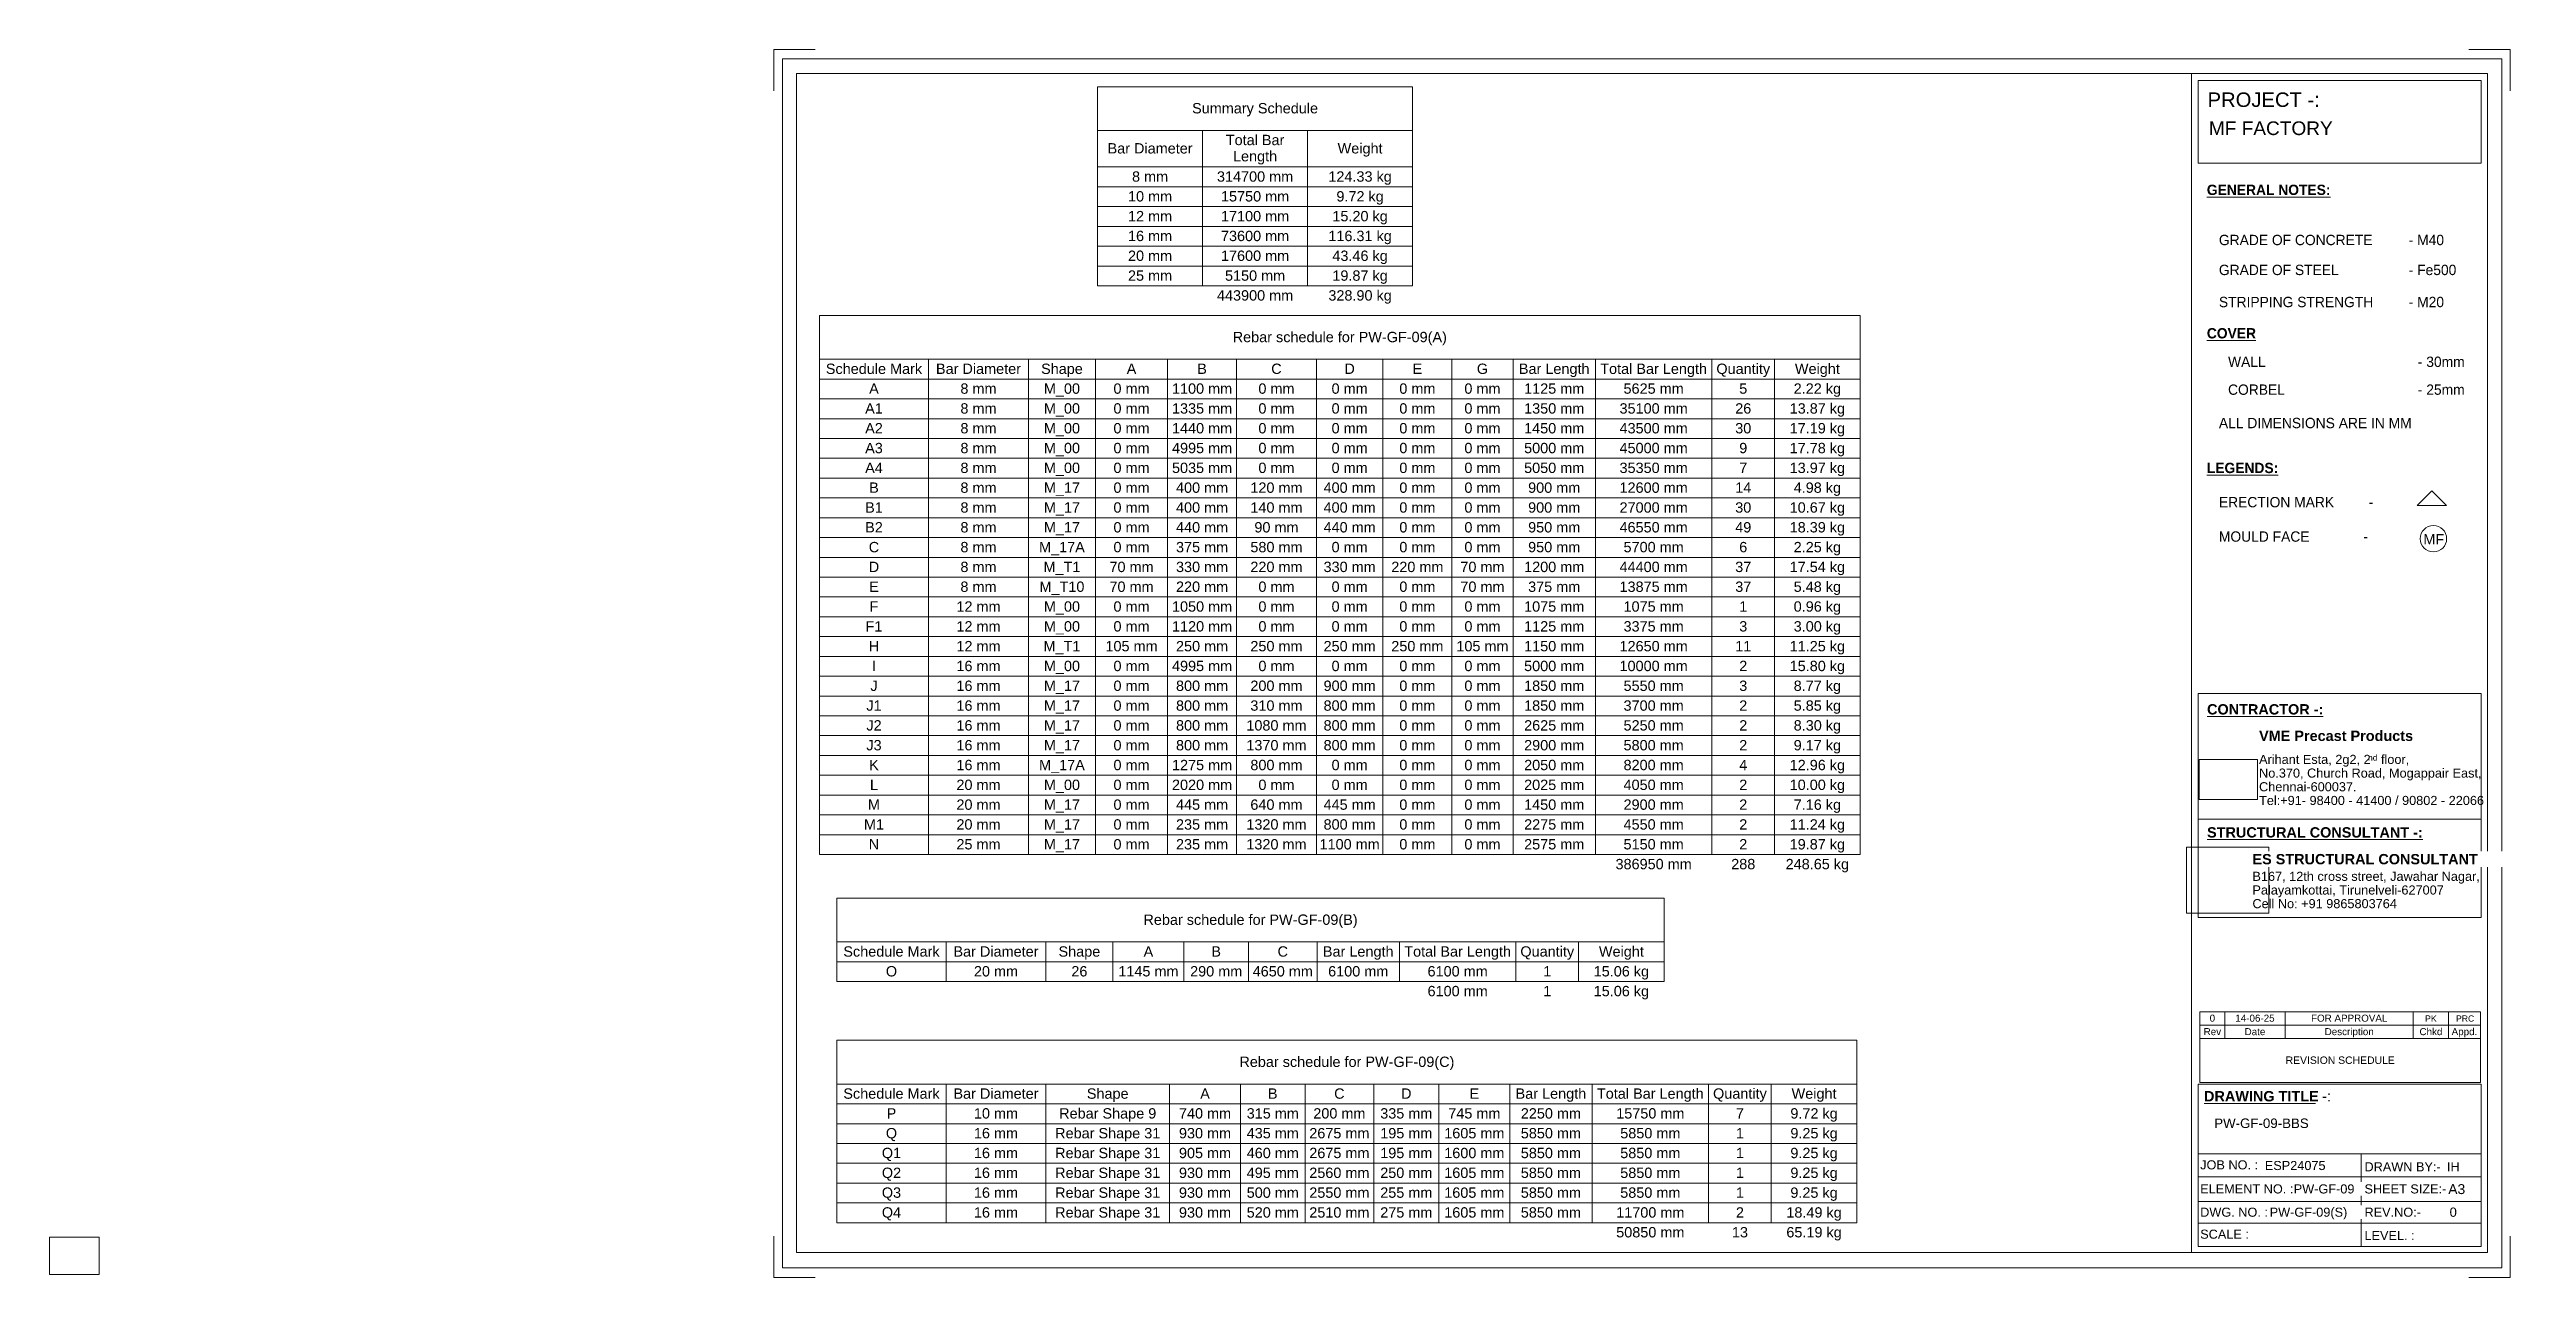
# Paper-space layout 'Layout1' of a CAD drawing. Header units: millimetres. Extents: x 0 to 599, y -1 to 296.
import ezdxf

# ---------------------------------------------------------------- set-up
doc = ezdxf.new("R2010")
doc.units = ezdxf.units.MM
for name, color, linetype, lineweight in [('A-DETL-THIN', 151, 'Continuous', 18), ('G-ANNO-SCHD', 231, 'Continuous', 9), ('G-ANNO-TEXT', 231, 'Continuous', 9), ('G-ANNO-TTLB', 6, 'Continuous', 9), ('G-ANNO-TTLB-MEDM', 33, 'Continuous', 9), ('G-ANNO-TTLB-THIN', 151, 'Continuous', 9)]:
    doc.layers.add(name, color=color, linetype=linetype, lineweight=lineweight)
doc.styles.add('Arial', font='arial.ttf', dxfattribs={"height": 3.5})
doc.styles.add('Arial_1', font='arial.ttf', dxfattribs={"height": 2.2})
doc.styles.add('Arial_10', font='arial.ttf', dxfattribs={"height": 1.7})
doc.styles.add('Arial_2', font='arial.ttf', dxfattribs={"height": 2.4})
doc.styles.add('Arial_3', font='arial.ttf', dxfattribs={"height": 2.5})
doc.styles.add('Arial_4', font='arial.ttf', dxfattribs={"height": 1.42976})
doc.styles.add('Arial_5', font='arial.ttf', dxfattribs={"height": 2.25})
doc.styles.add('Arial_6', font='arial.ttf', dxfattribs={"height": 3.3})
doc.styles.add('Arial_7', font='arial.ttf', dxfattribs={"height": 2.3})
doc.styles.add('Arial_8', font='arial.ttf', dxfattribs={"height": 1.5})
doc.styles.add('Arial_9', font='arial.ttf', dxfattribs={"height": 1.8})
doc.styles.add('Arial_B', font='arialbd.ttf', dxfattribs={"height": 2.5})
doc.styles.add('Nirmala UI Semilight', font='NirmalaS.ttf', dxfattribs={"height": 2.5})
doc.styles.add('Nirmala UI Semilight_B', font='', dxfattribs={"height": 2.5})
doc.styles.get('Nirmala UI Semilight_B').set_extended_font_data('Nirmala UI Semilight', bold=True)
picture_1 = doc.add_image_def('image1.jpg', size_in_pixel=(996, 686))
picture_2 = doc.add_image_def('image2.jpg', size_in_pixel=(1600, 1280))

# ---------------------------------------------------------------- blocks, each defined once
blk = doc.blocks.new('ES-Landscape-A3 - ES-Landscape-A3-502445-PW-GF-09-BBS')
at = {"layer": 'G-ANNO-TTLB'}
for p, q in [((175.24, 296.27), (185.24, 296.27)), ((175.24, 296.27), (175.24, 286.27)), ((595.24, 296.27), (585.24, 296.27)), ((595.24, 296.27), (595.24, 286.27)), ((519.77, 140.54), (588.2, 140.54)), ((519.77, 86.33), (519.77, 140.54)), ((588.2, 86.33), (588.2, 140.54)), ((519.77, 110.14), (588.2, 110.14)), ((519.77, 6.78), (519.77, 46.03)), ((588.2, 6.78), (588.2, 46.03)), ((559.23, 29.2), (559.23, 6.78)), ((175.24, -0.73), (175.24, 9.27)), ((595.24, -0.73), (595.24, 9.27)), ((175.24, -0.73), (185.24, -0.73)), ((595.24, -0.73), (585.24, -0.73))]:
    blk.add_line(p, q, dxfattribs=at)
at = {"layer": 'G-ANNO-TTLB-MEDM'}
for p, q in [((180.73, 290.44), (180.73, 5.31)), ((180.73, 290.44), (589.79, 290.44)), ((518.17, 290.44), (518.17, 5.31)), ((519.77, 268.77), (519.77, 288.77)), ((519.77, 288.77), (588.2, 288.77)), ((588.2, 288.77), (588.2, 268.77)), ((589.79, 290.44), (589.79, 5.31)), ((588.2, 268.77), (519.77, 268.77)), ((519.77, 86.33), (588.2, 86.33)), ((519.77, 6.78), (588.2, 6.78)), ((180.73, 5.31), (589.79, 5.31))]:
    blk.add_line(p, q, dxfattribs=at)
at = {"layer": 'G-ANNO-TTLB-THIN'}
for p, q in [((177.29, 294.03), (177.29, 1.56)), ((593.23, 294.03), (177.29, 294.03)), ((593.23, 1.56), (593.23, 294.03)), ((519.77, 46.03), (588.2, 46.03)), ((519.77, 29.2), (588.2, 29.2)), ((519.77, 23.64), (588.2, 23.64)), ((519.77, 17.68), (588.2, 17.68)), ((519.77, 12.43), (588.2, 12.43)), ((177.29, 1.56), (593.23, 1.56))]:
    blk.add_line(p, q, dxfattribs=at)
at = {"layer": 'G-ANNO-TTLB', "char_height": 2.2, "attachment_point": 1, "style": 'Arial_1'}
for s, insert, width in [('No.370, Church Road, Mogappair East,', (534.5, 122.37), 63.4135), ('Tel:+91- 98400 - 41400 / 90802 - 22066 ', (534.5, 115.75), 65.2574), ('Chennai-600037.', (534.5, 119.06), 27.6582), ('Cell No: +91 9865803764', (532.9, 90.79), 41.0464), ('Palayamkottai, Tirunelveli-627007', (532.9, 94.09), 54.4346), ('JOB NO. :', (520.26, 27.61), 16.5949), ('DRAWN BY:-', (560, 27.14), 21.7257), ('ELEMENT NO. :', (520.26, 21.79), 26.5359), ('SHEET SIZE:-', (560, 21.79), 23.2489), ('DWG. NO. :', (520.26, 16.16), 19.481), ('REV.NO:-', (560, 16.16), 16.0338), ('SCALE :', (520.26, 10.84), 13.8692), ('LEVEL. :', (560, 10.53), 14.3502)]:
    blk.add_mtext(s, dxfattribs=dict(at, insert=insert, width=width))
at = {"layer": 'G-ANNO-TTLB'}
image = blk.add_image(picture_1, insert=(520, 114.84), size_in_units=(14.11, 9.72), dxfattribs=at)
image.dxf.flags = 7
image = blk.add_image(picture_2, insert=(516.95, 87.39), size_in_units=(19.92, 15.93), dxfattribs=at)
image.dxf.flags = 7
at = {"layer": 'G-ANNO-TTLB', "attachment_point": 1, "bg_fill": 3, "box_fill_scale": 1.25, "bg_fill_color": 256, "bg_fill_true_color": 13158600, "bg_fill_transparency": 0}
for s, insert, char_height, width, style in [('PROJECT -:', (522.05, 285.89), 3.5, 33.3502, 'Arial'), ('\\LCONTRACTOR -:', (521.92, 137.94), 2.5, 33.9114, 'Arial_B'), ('\\LSTRUCTURAL CONSULTANT -:', (521.92, 108.18), 2.5, 62.8523, 'Arial_B'), ('\\LDRAWING TITLE', (521.19, 44.36), 2.5, 33.4304, 'Arial_B'), ('A3', (580.27, 21.84), 2.4, 4.9705, 'Arial_2')]:
    blk.add_mtext(s, dxfattribs=dict(at, insert=insert, char_height=char_height, width=width, style=style))
at = {"layer": 'G-ANNO-TTLB', "char_height": 2.5, "attachment_point": 1, "style": 'Arial_B', "bg_fill": 3, "box_fill_scale": 1.25, "bg_fill_color": 256, "bg_fill_true_color": 13158600, "bg_fill_transparency": 0}
for s, insert, width in [('VME Precast Products', (534.5, 131.53), 45.135), ('ES STRUCTURAL CONSULTANT', (532.9, 101.7), 65.6582), ('\\fArial|b1|i0|c0|p34|; ', (548.78, 44.36), 1.2025)]:
    blk.add_mtext(s, dxfattribs=dict(at, insert=insert, width=width))
at = {"layer": 'G-ANNO-TTLB', "attachment_point": 1}
for s, insert, char_height, width, style in [('Arihant Esta, 2g2, 2', (534.5, 125.68), 2.2, 31.9873, 'Arial_1'), ('nd', (560.89, 125.72), 1.43, 2.7257, 'Arial_4'), (' floor,', (563.14, 125.68), 2.2, 9.1392, 'Arial_1'), ('B167, 12th cross street, Jawahar Nagar,', (532.9, 97.4), 2.2, 65.1772, 'Arial_1')]:
    blk.add_mtext(s, dxfattribs=dict(at, insert=insert, char_height=char_height, width=width, style=style))
at = {"layer": 'G-ANNO-TTLB', "insert": (549.77, 44.36), "char_height": 2.5, "width": 2.6456, "attachment_point": 1, "style": 'Arial_3', "bg_fill": 3, "box_fill_scale": 1.25, "bg_fill_color": 256, "bg_fill_true_color": 13158600, "bg_fill_transparency": 0}
blk.add_mtext('-:', dxfattribs=at)

psp = doc.layouts.get("Layout1")

# ---------------------------------------------------------------- linework, layer by layer
at = {"layer": 'A-DETL-THIN'}
for p, q in [((576.32, 189.51), (572.78, 185.98)), ((572.78, 185.98), (579.86, 185.98)), ((579.86, 185.98), (576.32, 189.51))]:
    psp.add_line(p, q, dxfattribs=at)
psp.add_circle((576.67, 177.96), 3.2, dxfattribs=at)

# ---------------------------------------------------------------- viewports
at = {"layer": '0'}
psp.add_viewport(center=(6, 4.5), size=(12, 9), view_center_point=(6, 4.5), view_height=12, dxfattribs=at)

# ---------------------------------------------------------------- next in the draw order: block references
at = {"layer": 'G-ANNO-TTLB'}
psp.add_blockref('ES-Landscape-A3 - ES-Landscape-A3-502445-PW-GF-09-BBS', (0, 0), dxfattribs=at)

# ---------------------------------------------------------------- next in the draw order: linework, layer by layer
at = {"layer": 'A-DETL-THIN', "lineweight": 9}
for p, q in [((253.53, 287.28), (253.53, 276.7)), ((329.73, 287.28), (253.53, 287.28)), ((329.73, 276.7), (329.73, 287.28)), ((253.53, 276.7), (253.53, 267.87)), ((253.53, 276.7), (329.73, 276.7)), ((278.93, 276.7), (278.93, 267.87)), ((304.33, 276.7), (304.33, 267.87)), ((329.73, 276.7), (329.73, 267.87)), ((278.93, 267.87), (253.53, 267.87)), ((253.53, 267.87), (253.53, 263.07)), ((304.33, 267.87), (278.93, 267.87)), ((278.93, 267.87), (278.93, 263.07)), ((329.73, 267.87), (304.33, 267.87)), ((304.33, 267.87), (304.33, 263.07)), ((329.73, 267.87), (329.73, 263.07)), ((278.93, 263.07), (253.53, 263.07)), ((253.53, 263.07), (253.53, 258.28)), ((278.93, 258.28), (253.53, 258.28)), ((253.53, 258.28), (253.53, 253.49)), ((304.33, 263.07), (278.93, 263.07)), ((278.93, 263.07), (278.93, 258.28)), ((304.33, 258.28), (278.93, 258.28)), ((278.93, 258.28), (278.93, 253.49)), ((329.73, 263.07), (304.33, 263.07)), ((304.33, 263.07), (304.33, 258.28)), ((329.73, 258.28), (304.33, 258.28)), ((304.33, 258.28), (304.33, 253.49)), ((329.73, 263.07), (329.73, 258.28)), ((329.73, 258.28), (329.73, 253.49)), ((278.93, 253.49), (253.53, 253.49)), ((253.53, 253.49), (253.53, 248.7)), ((304.33, 253.49), (278.93, 253.49)), ((278.93, 253.49), (278.93, 248.7)), ((329.73, 253.49), (304.33, 253.49)), ((304.33, 253.49), (304.33, 248.7)), ((329.73, 253.49), (329.73, 248.7)), ((278.93, 248.7), (253.53, 248.7)), ((253.53, 248.7), (253.53, 243.91)), ((304.33, 248.7), (278.93, 248.7)), ((278.93, 248.7), (278.93, 243.91)), ((329.73, 248.7), (304.33, 248.7)), ((304.33, 248.7), (304.33, 243.91)), ((329.73, 248.7), (329.73, 243.91)), ((278.93, 243.91), (253.53, 243.91)), ((253.53, 243.91), (253.53, 239.12)), ((304.33, 243.91), (278.93, 243.91)), ((278.93, 243.91), (278.93, 239.12)), ((329.73, 243.91), (304.33, 243.91)), ((304.33, 243.91), (304.33, 239.12)), ((329.73, 243.91), (329.73, 239.12)), ((278.93, 239.12), (253.53, 239.12)), ((304.33, 239.12), (278.93, 239.12)), ((329.73, 239.12), (304.33, 239.12)), ((186.24, 231.94), (186.24, 221.36)), ((438, 231.94), (186.24, 231.94)), ((438, 221.36), (438, 231.94)), ((186.24, 221.36), (186.24, 216.57)), ((186.24, 221.36), (438, 221.36)), ((212.65, 216.57), (186.24, 216.57)), ((186.24, 216.57), (186.24, 211.78)), ((212.65, 221.36), (212.65, 216.57)), ((236.8, 216.57), (212.65, 216.57)), ((212.65, 216.57), (212.65, 211.78)), ((236.8, 221.36), (236.8, 216.57)), ((253.01, 216.57), (236.8, 216.57)), ((236.8, 216.57), (236.8, 211.78)), ((253.01, 221.36), (253.01, 216.57)), ((270.48, 216.57), (253.01, 216.57)), ((253.01, 216.57), (253.01, 211.78)), ((270.48, 221.36), (270.48, 216.57)), ((287.14, 216.57), (270.48, 216.57)), ((270.48, 216.57), (270.48, 211.78)), ((287.14, 221.36), (287.14, 216.57)), ((306.46, 216.57), (287.14, 216.57)), ((287.14, 216.57), (287.14, 211.78)), ((306.46, 221.36), (306.46, 216.57)), ((322.55, 216.57), (306.46, 216.57)), ((306.46, 216.57), (306.46, 211.78)), ((322.55, 221.36), (322.55, 216.57)), ((339.22, 216.57), (322.55, 216.57)), ((322.55, 216.57), (322.55, 211.78)), ((339.22, 221.36), (339.22, 216.57)), ((354.04, 216.57), (339.22, 216.57)), ((339.22, 216.57), (339.22, 211.78)), ((354.04, 221.36), (354.04, 216.57)), ((373.94, 216.57), (354.04, 216.57)), ((354.04, 216.57), (354.04, 211.78)), ((373.94, 221.36), (373.94, 216.57)), ((402.14, 216.57), (373.94, 216.57)), ((373.94, 216.57), (373.94, 211.78)), ((402.14, 221.36), (402.14, 216.57)), ((417.3, 216.57), (402.14, 216.57)), ((402.14, 216.57), (402.14, 211.78)), ((417.3, 221.36), (417.3, 216.57)), ((438, 216.57), (417.3, 216.57)), ((417.3, 216.57), (417.3, 211.78)), ((438, 221.36), (438, 216.57)), ((438, 216.57), (438, 211.78)), ((212.65, 211.78), (186.24, 211.78)), ((186.24, 211.78), (186.24, 206.99)), ((236.8, 211.78), (212.65, 211.78)), ((212.65, 211.78), (212.65, 206.99)), ((253.01, 211.78), (236.8, 211.78)), ((236.8, 211.78), (236.8, 206.99)), ((270.48, 211.78), (253.01, 211.78)), ((253.01, 211.78), (253.01, 206.99)), ((287.14, 211.78), (270.48, 211.78)), ((270.48, 211.78), (270.48, 206.99)), ((306.46, 211.78), (287.14, 211.78)), ((287.14, 211.78), (287.14, 206.99)), ((322.55, 211.78), (306.46, 211.78)), ((306.46, 211.78), (306.46, 206.99)), ((339.22, 211.78), (322.55, 211.78)), ((322.55, 211.78), (322.55, 206.99)), ((354.04, 211.78), (339.22, 211.78)), ((339.22, 211.78), (339.22, 206.99)), ((373.94, 211.78), (354.04, 211.78)), ((354.04, 211.78), (354.04, 206.99)), ((402.14, 211.78), (373.94, 211.78)), ((373.94, 211.78), (373.94, 206.99)), ((417.3, 211.78), (402.14, 211.78)), ((402.14, 211.78), (402.14, 206.99)), ((438, 211.78), (417.3, 211.78)), ((417.3, 211.78), (417.3, 206.99)), ((438, 211.78), (438, 206.99)), ((212.65, 206.99), (186.24, 206.99)), ((186.24, 206.99), (186.24, 202.19)), ((236.8, 206.99), (212.65, 206.99)), ((212.65, 206.99), (212.65, 202.19)), ((253.01, 206.99), (236.8, 206.99)), ((236.8, 206.99), (236.8, 202.19)), ((270.48, 206.99), (253.01, 206.99)), ((253.01, 206.99), (253.01, 202.19)), ((287.14, 206.99), (270.48, 206.99)), ((270.48, 206.99), (270.48, 202.19)), ((306.46, 206.99), (287.14, 206.99)), ((287.14, 206.99), (287.14, 202.19)), ((322.55, 206.99), (306.46, 206.99)), ((306.46, 206.99), (306.46, 202.19)), ((339.22, 206.99), (322.55, 206.99)), ((322.55, 206.99), (322.55, 202.19)), ((354.04, 206.99), (339.22, 206.99)), ((339.22, 206.99), (339.22, 202.19)), ((373.94, 206.99), (354.04, 206.99)), ((354.04, 206.99), (354.04, 202.19)), ((402.14, 206.99), (373.94, 206.99)), ((373.94, 206.99), (373.94, 202.19)), ((417.3, 206.99), (402.14, 206.99)), ((402.14, 206.99), (402.14, 202.19)), ((438, 206.99), (417.3, 206.99)), ((417.3, 206.99), (417.3, 202.19)), ((438, 206.99), (438, 202.19)), ((212.65, 202.19), (186.24, 202.19)), ((186.24, 202.19), (186.24, 197.4)), ((236.8, 202.19), (212.65, 202.19)), ((212.65, 202.19), (212.65, 197.4)), ((253.01, 202.19), (236.8, 202.19)), ((236.8, 202.19), (236.8, 197.4)), ((270.48, 202.19), (253.01, 202.19)), ((253.01, 202.19), (253.01, 197.4)), ((287.14, 202.19), (270.48, 202.19)), ((270.48, 202.19), (270.48, 197.4)), ((306.46, 202.19), (287.14, 202.19)), ((287.14, 202.19), (287.14, 197.4)), ((322.55, 202.19), (306.46, 202.19)), ((306.46, 202.19), (306.46, 197.4)), ((339.22, 202.19), (322.55, 202.19)), ((322.55, 202.19), (322.55, 197.4)), ((354.04, 202.19), (339.22, 202.19)), ((339.22, 202.19), (339.22, 197.4)), ((373.94, 202.19), (354.04, 202.19)), ((354.04, 202.19), (354.04, 197.4)), ((402.14, 202.19), (373.94, 202.19)), ((373.94, 202.19), (373.94, 197.4)), ((417.3, 202.19), (402.14, 202.19)), ((402.14, 202.19), (402.14, 197.4)), ((438, 202.19), (417.3, 202.19)), ((417.3, 202.19), (417.3, 197.4)), ((438, 202.19), (438, 197.4)), ((212.65, 197.4), (186.24, 197.4)), ((186.24, 197.4), (186.24, 192.61)), ((212.65, 192.61), (186.24, 192.61)), ((186.24, 192.61), (186.24, 187.82)), ((236.8, 197.4), (212.65, 197.4)), ((212.65, 197.4), (212.65, 192.61)), ((236.8, 192.61), (212.65, 192.61)), ((212.65, 192.61), (212.65, 187.82)), ((253.01, 197.4), (236.8, 197.4)), ((236.8, 197.4), (236.8, 192.61)), ((253.01, 192.61), (236.8, 192.61)), ((236.8, 192.61), (236.8, 187.82)), ((270.48, 197.4), (253.01, 197.4)), ((253.01, 197.4), (253.01, 192.61)), ((270.48, 192.61), (253.01, 192.61)), ((253.01, 192.61), (253.01, 187.82)), ((287.14, 197.4), (270.48, 197.4)), ((270.48, 197.4), (270.48, 192.61)), ((287.14, 192.61), (270.48, 192.61)), ((270.48, 192.61), (270.48, 187.82)), ((306.46, 197.4), (287.14, 197.4)), ((287.14, 197.4), (287.14, 192.61)), ((306.46, 192.61), (287.14, 192.61)), ((287.14, 192.61), (287.14, 187.82)), ((322.55, 197.4), (306.46, 197.4)), ((306.46, 197.4), (306.46, 192.61)), ((322.55, 192.61), (306.46, 192.61)), ((306.46, 192.61), (306.46, 187.82)), ((339.22, 197.4), (322.55, 197.4)), ((322.55, 197.4), (322.55, 192.61)), ((339.22, 192.61), (322.55, 192.61)), ((322.55, 192.61), (322.55, 187.82)), ((354.04, 197.4), (339.22, 197.4)), ((339.22, 197.4), (339.22, 192.61)), ((354.04, 192.61), (339.22, 192.61)), ((339.22, 192.61), (339.22, 187.82)), ((373.94, 197.4), (354.04, 197.4)), ((354.04, 197.4), (354.04, 192.61)), ((373.94, 192.61), (354.04, 192.61)), ((354.04, 192.61), (354.04, 187.82)), ((402.14, 197.4), (373.94, 197.4)), ((373.94, 197.4), (373.94, 192.61)), ((402.14, 192.61), (373.94, 192.61)), ((373.94, 192.61), (373.94, 187.82)), ((417.3, 197.4), (402.14, 197.4)), ((402.14, 197.4), (402.14, 192.61)), ((417.3, 192.61), (402.14, 192.61)), ((402.14, 192.61), (402.14, 187.82)), ((438, 197.4), (417.3, 197.4)), ((417.3, 197.4), (417.3, 192.61)), ((438, 192.61), (417.3, 192.61)), ((417.3, 192.61), (417.3, 187.82)), ((438, 197.4), (438, 192.61)), ((438, 192.61), (438, 187.82)), ((212.65, 187.82), (186.24, 187.82)), ((186.24, 187.82), (186.24, 183.03)), ((236.8, 187.82), (212.65, 187.82)), ((212.65, 187.82), (212.65, 183.03)), ((253.01, 187.82), (236.8, 187.82)), ((236.8, 187.82), (236.8, 183.03)), ((270.48, 187.82), (253.01, 187.82)), ((253.01, 187.82), (253.01, 183.03)), ((287.14, 187.82), (270.48, 187.82)), ((270.48, 187.82), (270.48, 183.03)), ((306.46, 187.82), (287.14, 187.82)), ((287.14, 187.82), (287.14, 183.03)), ((322.55, 187.82), (306.46, 187.82)), ((306.46, 187.82), (306.46, 183.03)), ((339.22, 187.82), (322.55, 187.82)), ((322.55, 187.82), (322.55, 183.03)), ((354.04, 187.82), (339.22, 187.82)), ((339.22, 187.82), (339.22, 183.03)), ((373.94, 187.82), (354.04, 187.82)), ((354.04, 187.82), (354.04, 183.03)), ((402.14, 187.82), (373.94, 187.82)), ((373.94, 187.82), (373.94, 183.03)), ((417.3, 187.82), (402.14, 187.82)), ((402.14, 187.82), (402.14, 183.03)), ((438, 187.82), (417.3, 187.82)), ((417.3, 187.82), (417.3, 183.03)), ((438, 187.82), (438, 183.03)), ((212.65, 183.03), (186.24, 183.03)), ((186.24, 183.03), (186.24, 178.23)), ((236.8, 183.03), (212.65, 183.03)), ((212.65, 183.03), (212.65, 178.23)), ((253.01, 183.03), (236.8, 183.03)), ((236.8, 183.03), (236.8, 178.23)), ((270.48, 183.03), (253.01, 183.03)), ((253.01, 183.03), (253.01, 178.23)), ((287.14, 183.03), (270.48, 183.03)), ((270.48, 183.03), (270.48, 178.23)), ((306.46, 183.03), (287.14, 183.03)), ((287.14, 183.03), (287.14, 178.23)), ((322.55, 183.03), (306.46, 183.03)), ((306.46, 183.03), (306.46, 178.23)), ((339.22, 183.03), (322.55, 183.03)), ((322.55, 183.03), (322.55, 178.23)), ((354.04, 183.03), (339.22, 183.03)), ((339.22, 183.03), (339.22, 178.23)), ((373.94, 183.03), (354.04, 183.03)), ((354.04, 183.03), (354.04, 178.23)), ((402.14, 183.03), (373.94, 183.03)), ((373.94, 183.03), (373.94, 178.23)), ((417.3, 183.03), (402.14, 183.03)), ((402.14, 183.03), (402.14, 178.23)), ((438, 183.03), (417.3, 183.03)), ((417.3, 183.03), (417.3, 178.23)), ((438, 183.03), (438, 178.23)), ((212.65, 178.23), (186.24, 178.23)), ((186.24, 178.23), (186.24, 173.44)), ((236.8, 178.23), (212.65, 178.23)), ((212.65, 178.23), (212.65, 173.44)), ((253.01, 178.23), (236.8, 178.23)), ((236.8, 178.23), (236.8, 173.44)), ((270.48, 178.23), (253.01, 178.23)), ((253.01, 178.23), (253.01, 173.44)), ((287.14, 178.23), (270.48, 178.23)), ((270.48, 178.23), (270.48, 173.44)), ((306.46, 178.23), (287.14, 178.23)), ((287.14, 178.23), (287.14, 173.44)), ((322.55, 178.23), (306.46, 178.23)), ((306.46, 178.23), (306.46, 173.44)), ((339.22, 178.23), (322.55, 178.23)), ((322.55, 178.23), (322.55, 173.44)), ((354.04, 178.23), (339.22, 178.23)), ((339.22, 178.23), (339.22, 173.44)), ((373.94, 178.23), (354.04, 178.23)), ((354.04, 178.23), (354.04, 173.44)), ((402.14, 178.23), (373.94, 178.23)), ((373.94, 178.23), (373.94, 173.44)), ((417.3, 178.23), (402.14, 178.23)), ((402.14, 178.23), (402.14, 173.44)), ((438, 178.23), (417.3, 178.23)), ((417.3, 178.23), (417.3, 173.44)), ((438, 178.23), (438, 173.44)), ((212.65, 173.44), (186.24, 173.44)), ((186.24, 173.44), (186.24, 168.65)), ((212.65, 168.65), (186.24, 168.65)), ((186.24, 168.65), (186.24, 163.86)), ((236.8, 173.44), (212.65, 173.44)), ((212.65, 173.44), (212.65, 168.65)), ((236.8, 168.65), (212.65, 168.65)), ((212.65, 168.65), (212.65, 163.86)), ((253.01, 173.44), (236.8, 173.44)), ((236.8, 173.44), (236.8, 168.65)), ((253.01, 168.65), (236.8, 168.65)), ((236.8, 168.65), (236.8, 163.86)), ((270.48, 173.44), (253.01, 173.44)), ((253.01, 173.44), (253.01, 168.65)), ((270.48, 168.65), (253.01, 168.65)), ((253.01, 168.65), (253.01, 163.86)), ((287.14, 173.44), (270.48, 173.44)), ((270.48, 173.44), (270.48, 168.65)), ((287.14, 168.65), (270.48, 168.65)), ((270.48, 168.65), (270.48, 163.86)), ((306.46, 173.44), (287.14, 173.44)), ((287.14, 173.44), (287.14, 168.65)), ((306.46, 168.65), (287.14, 168.65)), ((287.14, 168.65), (287.14, 163.86)), ((322.55, 173.44), (306.46, 173.44)), ((306.46, 173.44), (306.46, 168.65)), ((322.55, 168.65), (306.46, 168.65)), ((306.46, 168.65), (306.46, 163.86)), ((339.22, 173.44), (322.55, 173.44)), ((322.55, 173.44), (322.55, 168.65)), ((339.22, 168.65), (322.55, 168.65)), ((322.55, 168.65), (322.55, 163.86)), ((354.04, 173.44), (339.22, 173.44)), ((339.22, 173.44), (339.22, 168.65)), ((354.04, 168.65), (339.22, 168.65)), ((339.22, 168.65), (339.22, 163.86)), ((373.94, 173.44), (354.04, 173.44)), ((354.04, 173.44), (354.04, 168.65)), ((373.94, 168.65), (354.04, 168.65)), ((354.04, 168.65), (354.04, 163.86)), ((402.14, 173.44), (373.94, 173.44)), ((373.94, 173.44), (373.94, 168.65)), ((402.14, 168.65), (373.94, 168.65)), ((373.94, 168.65), (373.94, 163.86)), ((417.3, 173.44), (402.14, 173.44)), ((402.14, 173.44), (402.14, 168.65)), ((417.3, 168.65), (402.14, 168.65)), ((402.14, 168.65), (402.14, 163.86)), ((438, 173.44), (417.3, 173.44)), ((417.3, 173.44), (417.3, 168.65)), ((438, 168.65), (417.3, 168.65)), ((417.3, 168.65), (417.3, 163.86)), ((438, 173.44), (438, 168.65)), ((438, 168.65), (438, 163.86)), ((212.65, 163.86), (186.24, 163.86)), ((186.24, 163.86), (186.24, 159.07)), ((236.8, 163.86), (212.65, 163.86)), ((212.65, 163.86), (212.65, 159.07)), ((253.01, 163.86), (236.8, 163.86)), ((236.8, 163.86), (236.8, 159.07)), ((270.48, 163.86), (253.01, 163.86)), ((253.01, 163.86), (253.01, 159.07)), ((287.14, 163.86), (270.48, 163.86)), ((270.48, 163.86), (270.48, 159.07)), ((306.46, 163.86), (287.14, 163.86)), ((287.14, 163.86), (287.14, 159.07)), ((322.55, 163.86), (306.46, 163.86)), ((306.46, 163.86), (306.46, 159.07)), ((339.22, 163.86), (322.55, 163.86)), ((322.55, 163.86), (322.55, 159.07)), ((354.04, 163.86), (339.22, 163.86)), ((339.22, 163.86), (339.22, 159.07)), ((373.94, 163.86), (354.04, 163.86)), ((354.04, 163.86), (354.04, 159.07)), ((402.14, 163.86), (373.94, 163.86)), ((373.94, 163.86), (373.94, 159.07)), ((417.3, 163.86), (402.14, 163.86)), ((402.14, 163.86), (402.14, 159.07)), ((438, 163.86), (417.3, 163.86)), ((417.3, 163.86), (417.3, 159.07)), ((438, 163.86), (438, 159.07)), ((212.65, 159.07), (186.24, 159.07)), ((186.24, 159.07), (186.24, 154.28)), ((236.8, 159.07), (212.65, 159.07)), ((212.65, 159.07), (212.65, 154.28)), ((253.01, 159.07), (236.8, 159.07)), ((236.8, 159.07), (236.8, 154.28)), ((270.48, 159.07), (253.01, 159.07)), ((253.01, 159.07), (253.01, 154.28)), ((287.14, 159.07), (270.48, 159.07)), ((270.48, 159.07), (270.48, 154.28)), ((306.46, 159.07), (287.14, 159.07)), ((287.14, 159.07), (287.14, 154.28)), ((322.55, 159.07), (306.46, 159.07)), ((306.46, 159.07), (306.46, 154.28)), ((339.22, 159.07), (322.55, 159.07)), ((322.55, 159.07), (322.55, 154.28)), ((354.04, 159.07), (339.22, 159.07)), ((339.22, 159.07), (339.22, 154.28)), ((373.94, 159.07), (354.04, 159.07)), ((354.04, 159.07), (354.04, 154.28)), ((402.14, 159.07), (373.94, 159.07)), ((373.94, 159.07), (373.94, 154.28)), ((417.3, 159.07), (402.14, 159.07)), ((402.14, 159.07), (402.14, 154.28)), ((438, 159.07), (417.3, 159.07)), ((417.3, 159.07), (417.3, 154.28)), ((438, 159.07), (438, 154.28)), ((212.65, 154.28), (186.24, 154.28)), ((186.24, 154.28), (186.24, 149.48)), ((236.8, 154.28), (212.65, 154.28)), ((212.65, 154.28), (212.65, 149.48)), ((253.01, 154.28), (236.8, 154.28)), ((236.8, 154.28), (236.8, 149.48)), ((270.48, 154.28), (253.01, 154.28)), ((253.01, 154.28), (253.01, 149.48)), ((287.14, 154.28), (270.48, 154.28)), ((270.48, 154.28), (270.48, 149.48)), ((306.46, 154.28), (287.14, 154.28)), ((287.14, 154.28), (287.14, 149.48)), ((322.55, 154.28), (306.46, 154.28)), ((306.46, 154.28), (306.46, 149.48)), ((339.22, 154.28), (322.55, 154.28)), ((322.55, 154.28), (322.55, 149.48)), ((354.04, 154.28), (339.22, 154.28)), ((339.22, 154.28), (339.22, 149.48)), ((373.94, 154.28), (354.04, 154.28)), ((354.04, 154.28), (354.04, 149.48)), ((402.14, 154.28), (373.94, 154.28)), ((373.94, 154.28), (373.94, 149.48)), ((417.3, 154.28), (402.14, 154.28)), ((402.14, 154.28), (402.14, 149.48)), ((438, 154.28), (417.3, 154.28)), ((417.3, 154.28), (417.3, 149.48)), ((438, 154.28), (438, 149.48)), ((212.65, 149.48), (186.24, 149.48)), ((186.24, 149.48), (186.24, 144.69)), ((212.65, 144.69), (186.24, 144.69)), ((186.24, 144.69), (186.24, 139.9)), ((236.8, 149.48), (212.65, 149.48)), ((212.65, 149.48), (212.65, 144.69)), ((236.8, 144.69), (212.65, 144.69)), ((212.65, 144.69), (212.65, 139.9)), ((253.01, 149.48), (236.8, 149.48)), ((236.8, 149.48), (236.8, 144.69)), ((253.01, 144.69), (236.8, 144.69)), ((236.8, 144.69), (236.8, 139.9)), ((270.48, 149.48), (253.01, 149.48)), ((253.01, 149.48), (253.01, 144.69)), ((270.48, 144.69), (253.01, 144.69)), ((253.01, 144.69), (253.01, 139.9)), ((287.14, 149.48), (270.48, 149.48)), ((270.48, 149.48), (270.48, 144.69)), ((287.14, 144.69), (270.48, 144.69)), ((270.48, 144.69), (270.48, 139.9)), ((306.46, 149.48), (287.14, 149.48)), ((287.14, 149.48), (287.14, 144.69)), ((306.46, 144.69), (287.14, 144.69)), ((287.14, 144.69), (287.14, 139.9)), ((322.55, 149.48), (306.46, 149.48)), ((306.46, 149.48), (306.46, 144.69)), ((322.55, 144.69), (306.46, 144.69)), ((306.46, 144.69), (306.46, 139.9)), ((339.22, 149.48), (322.55, 149.48)), ((322.55, 149.48), (322.55, 144.69)), ((339.22, 144.69), (322.55, 144.69)), ((322.55, 144.69), (322.55, 139.9)), ((354.04, 149.48), (339.22, 149.48)), ((339.22, 149.48), (339.22, 144.69)), ((354.04, 144.69), (339.22, 144.69)), ((339.22, 144.69), (339.22, 139.9)), ((373.94, 149.48), (354.04, 149.48)), ((354.04, 149.48), (354.04, 144.69)), ((373.94, 144.69), (354.04, 144.69)), ((354.04, 144.69), (354.04, 139.9)), ((402.14, 149.48), (373.94, 149.48)), ((373.94, 149.48), (373.94, 144.69)), ((402.14, 144.69), (373.94, 144.69)), ((373.94, 144.69), (373.94, 139.9)), ((417.3, 149.48), (402.14, 149.48)), ((402.14, 149.48), (402.14, 144.69)), ((417.3, 144.69), (402.14, 144.69)), ((402.14, 144.69), (402.14, 139.9)), ((438, 149.48), (417.3, 149.48)), ((417.3, 149.48), (417.3, 144.69)), ((438, 144.69), (417.3, 144.69)), ((417.3, 144.69), (417.3, 139.9)), ((438, 149.48), (438, 144.69)), ((438, 144.69), (438, 139.9)), ((212.65, 139.9), (186.24, 139.9)), ((186.24, 139.9), (186.24, 135.11)), ((236.8, 139.9), (212.65, 139.9)), ((212.65, 139.9), (212.65, 135.11)), ((253.01, 139.9), (236.8, 139.9)), ((236.8, 139.9), (236.8, 135.11)), ((270.48, 139.9), (253.01, 139.9)), ((253.01, 139.9), (253.01, 135.11)), ((287.14, 139.9), (270.48, 139.9)), ((270.48, 139.9), (270.48, 135.11)), ((306.46, 139.9), (287.14, 139.9)), ((287.14, 139.9), (287.14, 135.11)), ((322.55, 139.9), (306.46, 139.9)), ((306.46, 139.9), (306.46, 135.11)), ((339.22, 139.9), (322.55, 139.9)), ((322.55, 139.9), (322.55, 135.11)), ((354.04, 139.9), (339.22, 139.9)), ((339.22, 139.9), (339.22, 135.11)), ((373.94, 139.9), (354.04, 139.9)), ((354.04, 139.9), (354.04, 135.11)), ((402.14, 139.9), (373.94, 139.9)), ((373.94, 139.9), (373.94, 135.11)), ((417.3, 139.9), (402.14, 139.9)), ((402.14, 139.9), (402.14, 135.11)), ((438, 139.9), (417.3, 139.9)), ((417.3, 139.9), (417.3, 135.11)), ((438, 139.9), (438, 135.11)), ((212.65, 135.11), (186.24, 135.11)), ((186.24, 135.11), (186.24, 130.32)), ((236.8, 135.11), (212.65, 135.11)), ((212.65, 135.11), (212.65, 130.32)), ((253.01, 135.11), (236.8, 135.11)), ((236.8, 135.11), (236.8, 130.32)), ((270.48, 135.11), (253.01, 135.11)), ((253.01, 135.11), (253.01, 130.32)), ((287.14, 135.11), (270.48, 135.11)), ((270.48, 135.11), (270.48, 130.32)), ((306.46, 135.11), (287.14, 135.11)), ((287.14, 135.11), (287.14, 130.32)), ((322.55, 135.11), (306.46, 135.11)), ((306.46, 135.11), (306.46, 130.32)), ((339.22, 135.11), (322.55, 135.11)), ((322.55, 135.11), (322.55, 130.32)), ((354.04, 135.11), (339.22, 135.11)), ((339.22, 135.11), (339.22, 130.32)), ((373.94, 135.11), (354.04, 135.11)), ((354.04, 135.11), (354.04, 130.32)), ((402.14, 135.11), (373.94, 135.11)), ((373.94, 135.11), (373.94, 130.32)), ((417.3, 135.11), (402.14, 135.11)), ((402.14, 135.11), (402.14, 130.32)), ((438, 135.11), (417.3, 135.11)), ((417.3, 135.11), (417.3, 130.32)), ((438, 135.11), (438, 130.32)), ((212.65, 130.32), (186.24, 130.32)), ((186.24, 130.32), (186.24, 125.52)), ((236.8, 130.32), (212.65, 130.32)), ((212.65, 130.32), (212.65, 125.52)), ((253.01, 130.32), (236.8, 130.32)), ((236.8, 130.32), (236.8, 125.52)), ((270.48, 130.32), (253.01, 130.32)), ((253.01, 130.32), (253.01, 125.52)), ((287.14, 130.32), (270.48, 130.32)), ((270.48, 130.32), (270.48, 125.52)), ((306.46, 130.32), (287.14, 130.32)), ((287.14, 130.32), (287.14, 125.52)), ((322.55, 130.32), (306.46, 130.32)), ((306.46, 130.32), (306.46, 125.52)), ((339.22, 130.32), (322.55, 130.32)), ((322.55, 130.32), (322.55, 125.52)), ((354.04, 130.32), (339.22, 130.32)), ((339.22, 130.32), (339.22, 125.52)), ((373.94, 130.32), (354.04, 130.32)), ((354.04, 130.32), (354.04, 125.52)), ((402.14, 130.32), (373.94, 130.32)), ((373.94, 130.32), (373.94, 125.52)), ((417.3, 130.32), (402.14, 130.32)), ((402.14, 130.32), (402.14, 125.52)), ((438, 130.32), (417.3, 130.32)), ((417.3, 130.32), (417.3, 125.52)), ((438, 130.32), (438, 125.52)), ((212.65, 125.52), (186.24, 125.52)), ((186.24, 125.52), (186.24, 120.73)), ((212.65, 120.73), (186.24, 120.73)), ((186.24, 120.73), (186.24, 115.94)), ((236.8, 125.52), (212.65, 125.52)), ((212.65, 125.52), (212.65, 120.73)), ((236.8, 120.73), (212.65, 120.73)), ((212.65, 120.73), (212.65, 115.94)), ((253.01, 125.52), (236.8, 125.52)), ((236.8, 125.52), (236.8, 120.73)), ((253.01, 120.73), (236.8, 120.73)), ((236.8, 120.73), (236.8, 115.94)), ((270.48, 125.52), (253.01, 125.52)), ((253.01, 125.52), (253.01, 120.73)), ((270.48, 120.73), (253.01, 120.73)), ((253.01, 120.73), (253.01, 115.94)), ((287.14, 125.52), (270.48, 125.52)), ((270.48, 125.52), (270.48, 120.73)), ((287.14, 120.73), (270.48, 120.73)), ((270.48, 120.73), (270.48, 115.94)), ((306.46, 125.52), (287.14, 125.52)), ((287.14, 125.52), (287.14, 120.73)), ((306.46, 120.73), (287.14, 120.73)), ((287.14, 120.73), (287.14, 115.94)), ((322.55, 125.52), (306.46, 125.52)), ((306.46, 125.52), (306.46, 120.73)), ((322.55, 120.73), (306.46, 120.73)), ((306.46, 120.73), (306.46, 115.94)), ((339.22, 125.52), (322.55, 125.52)), ((322.55, 125.52), (322.55, 120.73)), ((339.22, 120.73), (322.55, 120.73)), ((322.55, 120.73), (322.55, 115.94)), ((354.04, 125.52), (339.22, 125.52)), ((339.22, 125.52), (339.22, 120.73)), ((354.04, 120.73), (339.22, 120.73)), ((339.22, 120.73), (339.22, 115.94)), ((373.94, 125.52), (354.04, 125.52)), ((354.04, 125.52), (354.04, 120.73)), ((373.94, 120.73), (354.04, 120.73)), ((354.04, 120.73), (354.04, 115.94)), ((402.14, 125.52), (373.94, 125.52)), ((373.94, 125.52), (373.94, 120.73)), ((402.14, 120.73), (373.94, 120.73)), ((373.94, 120.73), (373.94, 115.94)), ((417.3, 125.52), (402.14, 125.52)), ((402.14, 125.52), (402.14, 120.73)), ((417.3, 120.73), (402.14, 120.73)), ((402.14, 120.73), (402.14, 115.94)), ((438, 125.52), (417.3, 125.52)), ((417.3, 125.52), (417.3, 120.73)), ((438, 120.73), (417.3, 120.73)), ((417.3, 120.73), (417.3, 115.94)), ((438, 125.52), (438, 120.73)), ((438, 120.73), (438, 115.94)), ((212.65, 115.94), (186.24, 115.94)), ((186.24, 115.94), (186.24, 111.15)), ((236.8, 115.94), (212.65, 115.94)), ((212.65, 115.94), (212.65, 111.15)), ((253.01, 115.94), (236.8, 115.94)), ((236.8, 115.94), (236.8, 111.15)), ((270.48, 115.94), (253.01, 115.94)), ((253.01, 115.94), (253.01, 111.15)), ((287.14, 115.94), (270.48, 115.94)), ((270.48, 115.94), (270.48, 111.15)), ((306.46, 115.94), (287.14, 115.94)), ((287.14, 115.94), (287.14, 111.15)), ((322.55, 115.94), (306.46, 115.94)), ((306.46, 115.94), (306.46, 111.15)), ((339.22, 115.94), (322.55, 115.94)), ((322.55, 115.94), (322.55, 111.15)), ((354.04, 115.94), (339.22, 115.94)), ((339.22, 115.94), (339.22, 111.15)), ((373.94, 115.94), (354.04, 115.94)), ((354.04, 115.94), (354.04, 111.15)), ((402.14, 115.94), (373.94, 115.94)), ((373.94, 115.94), (373.94, 111.15)), ((417.3, 115.94), (402.14, 115.94)), ((402.14, 115.94), (402.14, 111.15)), ((438, 115.94), (417.3, 115.94)), ((417.3, 115.94), (417.3, 111.15)), ((438, 115.94), (438, 111.15)), ((212.65, 111.15), (186.24, 111.15)), ((186.24, 111.15), (186.24, 106.36)), ((236.8, 111.15), (212.65, 111.15)), ((212.65, 111.15), (212.65, 106.36)), ((253.01, 111.15), (236.8, 111.15)), ((236.8, 111.15), (236.8, 106.36)), ((270.48, 111.15), (253.01, 111.15)), ((253.01, 111.15), (253.01, 106.36)), ((287.14, 111.15), (270.48, 111.15)), ((270.48, 111.15), (270.48, 106.36)), ((306.46, 111.15), (287.14, 111.15)), ((287.14, 111.15), (287.14, 106.36)), ((322.55, 111.15), (306.46, 111.15)), ((306.46, 111.15), (306.46, 106.36)), ((339.22, 111.15), (322.55, 111.15)), ((322.55, 111.15), (322.55, 106.36)), ((354.04, 111.15), (339.22, 111.15)), ((339.22, 111.15), (339.22, 106.36)), ((373.94, 111.15), (354.04, 111.15)), ((354.04, 111.15), (354.04, 106.36)), ((402.14, 111.15), (373.94, 111.15)), ((373.94, 111.15), (373.94, 106.36)), ((417.3, 111.15), (402.14, 111.15)), ((402.14, 111.15), (402.14, 106.36)), ((438, 111.15), (417.3, 111.15)), ((417.3, 111.15), (417.3, 106.36)), ((438, 111.15), (438, 106.36)), ((212.65, 106.36), (186.24, 106.36)), ((186.24, 106.36), (186.24, 101.57)), ((236.8, 106.36), (212.65, 106.36)), ((212.65, 106.36), (212.65, 101.57)), ((253.01, 106.36), (236.8, 106.36)), ((236.8, 106.36), (236.8, 101.57)), ((270.48, 106.36), (253.01, 106.36)), ((253.01, 106.36), (253.01, 101.57)), ((287.14, 106.36), (270.48, 106.36)), ((270.48, 106.36), (270.48, 101.57)), ((306.46, 106.36), (287.14, 106.36)), ((287.14, 106.36), (287.14, 101.57)), ((322.55, 106.36), (306.46, 106.36)), ((306.46, 106.36), (306.46, 101.57)), ((339.22, 106.36), (322.55, 106.36)), ((322.55, 106.36), (322.55, 101.57)), ((354.04, 106.36), (339.22, 106.36)), ((339.22, 106.36), (339.22, 101.57)), ((373.94, 106.36), (354.04, 106.36)), ((354.04, 106.36), (354.04, 101.57)), ((402.14, 106.36), (373.94, 106.36)), ((373.94, 106.36), (373.94, 101.57)), ((417.3, 106.36), (402.14, 106.36)), ((402.14, 106.36), (402.14, 101.57)), ((438, 106.36), (417.3, 106.36)), ((417.3, 106.36), (417.3, 101.57)), ((438, 106.36), (438, 101.57)), ((212.65, 101.57), (186.24, 101.57)), ((236.8, 101.57), (212.65, 101.57)), ((253.01, 101.57), (236.8, 101.57)), ((270.48, 101.57), (253.01, 101.57)), ((287.14, 101.57), (270.48, 101.57)), ((306.46, 101.57), (287.14, 101.57)), ((322.55, 101.57), (306.46, 101.57)), ((339.22, 101.57), (322.55, 101.57)), ((354.04, 101.57), (339.22, 101.57)), ((373.94, 101.57), (354.04, 101.57)), ((402.14, 101.57), (373.94, 101.57)), ((417.3, 101.57), (402.14, 101.57)), ((438, 101.57), (417.3, 101.57)), ((190.47, 91.01), (190.47, 80.42)), ((390.6, 91.01), (190.47, 91.01)), ((390.6, 80.42), (390.6, 91.01)), ((190.47, 80.42), (190.47, 75.63)), ((190.47, 80.42), (390.6, 80.42)), ((216.87, 80.42), (216.87, 75.63)), ((241.03, 80.42), (241.03, 75.63)), ((257.24, 80.42), (257.24, 75.63)), ((274.42, 80.42), (274.42, 75.63)), ((290.03, 80.42), (290.03, 75.63)), ((306.63, 80.42), (306.63, 75.63)), ((326.53, 80.42), (326.53, 75.63)), ((354.73, 80.42), (354.73, 75.63)), ((369.89, 80.42), (369.89, 75.63)), ((390.6, 80.42), (390.6, 75.63)), ((216.87, 75.63), (190.47, 75.63)), ((190.47, 75.63), (190.47, 70.84)), ((241.03, 75.63), (216.87, 75.63)), ((216.87, 75.63), (216.87, 70.84)), ((257.24, 75.63), (241.03, 75.63)), ((241.03, 75.63), (241.03, 70.84)), ((274.42, 75.63), (257.24, 75.63)), ((257.24, 75.63), (257.24, 70.84)), ((290.03, 75.63), (274.42, 75.63)), ((274.42, 75.63), (274.42, 70.84)), ((306.63, 75.63), (290.03, 75.63)), ((290.03, 75.63), (290.03, 70.84)), ((326.53, 75.63), (306.63, 75.63)), ((306.63, 75.63), (306.63, 70.84)), ((354.73, 75.63), (326.53, 75.63)), ((326.53, 75.63), (326.53, 70.84)), ((369.89, 75.63), (354.73, 75.63)), ((354.73, 75.63), (354.73, 70.84)), ((390.6, 75.63), (369.89, 75.63)), ((369.89, 75.63), (369.89, 70.84)), ((390.6, 75.63), (390.6, 70.84)), ((216.87, 70.84), (190.47, 70.84)), ((241.03, 70.84), (216.87, 70.84)), ((257.24, 70.84), (241.03, 70.84)), ((274.42, 70.84), (257.24, 70.84)), ((290.03, 70.84), (274.42, 70.84)), ((306.63, 70.84), (290.03, 70.84)), ((326.53, 70.84), (306.63, 70.84)), ((354.73, 70.84), (326.53, 70.84)), ((369.89, 70.84), (354.73, 70.84)), ((390.6, 70.84), (369.89, 70.84)), ((526.21, 63.56), (520.21, 63.56)), ((520.21, 60.3), (520.21, 63.56)), ((526.21, 60.3), (520.21, 60.3)), ((520.21, 57.04), (520.21, 60.3)), ((540.81, 63.56), (526.21, 63.56)), ((526.21, 60.3), (526.21, 63.56)), ((540.81, 60.3), (526.21, 60.3)), ((526.21, 57.04), (526.21, 60.3)), ((571.81, 63.56), (540.81, 63.56)), ((540.81, 60.3), (540.81, 63.56)), ((571.81, 60.3), (540.81, 60.3)), ((540.81, 57.04), (540.81, 60.3)), ((580.34, 63.56), (571.81, 63.56)), ((571.81, 60.3), (571.81, 63.56)), ((580.34, 60.3), (571.81, 60.3)), ((571.81, 57.04), (571.81, 60.3)), ((588.04, 63.56), (580.34, 63.56)), ((580.34, 60.3), (580.34, 63.56)), ((588.04, 60.3), (580.34, 60.3)), ((580.34, 57.04), (580.34, 60.3)), ((588.04, 60.3), (588.04, 63.56)), ((588.04, 57.04), (588.04, 60.3)), ((190.47, 56.64), (190.47, 46.06)), ((437.2, 56.64), (190.47, 56.64)), ((437.2, 46.06), (437.2, 56.64)), ((520.21, 57.04), (520.21, 46.46)), ((588.04, 57.04), (520.21, 57.04)), ((588.04, 46.46), (588.04, 57.04)), ((190.47, 46.06), (190.47, 41.26)), ((190.47, 46.06), (437.2, 46.06)), ((216.87, 46.06), (216.87, 41.26)), ((241.03, 46.06), (241.03, 41.26)), ((270.93, 46.06), (270.93, 41.26)), ((288.1, 46.06), (288.1, 41.26)), ((303.72, 46.06), (303.72, 41.26)), ((320.32, 46.06), (320.32, 41.26)), ((336.1, 46.06), (336.1, 41.26)), ((353.24, 46.06), (353.24, 41.26)), ((373.14, 46.06), (373.14, 41.26)), ((401.34, 46.06), (401.34, 41.26)), ((416.5, 46.06), (416.5, 41.26)), ((437.2, 46.06), (437.2, 41.26)), ((520.21, 46.46), (588.04, 46.46)), ((216.87, 41.26), (190.47, 41.26)), ((190.47, 41.26), (190.47, 36.47)), ((216.87, 36.47), (190.47, 36.47)), ((190.47, 36.47), (190.47, 31.68)), ((241.03, 41.26), (216.87, 41.26)), ((216.87, 41.26), (216.87, 36.47)), ((241.03, 36.47), (216.87, 36.47)), ((216.87, 36.47), (216.87, 31.68)), ((270.93, 41.26), (241.03, 41.26)), ((241.03, 41.26), (241.03, 36.47)), ((270.93, 36.47), (241.03, 36.47)), ((241.03, 36.47), (241.03, 31.68)), ((288.1, 41.26), (270.93, 41.26)), ((270.93, 41.26), (270.93, 36.47)), ((288.1, 36.47), (270.93, 36.47)), ((270.93, 36.47), (270.93, 31.68)), ((303.72, 41.26), (288.1, 41.26)), ((288.1, 41.26), (288.1, 36.47)), ((303.72, 36.47), (288.1, 36.47)), ((288.1, 36.47), (288.1, 31.68)), ((320.32, 41.26), (303.72, 41.26)), ((303.72, 41.26), (303.72, 36.47)), ((320.32, 36.47), (303.72, 36.47)), ((303.72, 36.47), (303.72, 31.68)), ((336.1, 41.26), (320.32, 41.26)), ((320.32, 41.26), (320.32, 36.47)), ((336.1, 36.47), (320.32, 36.47)), ((320.32, 36.47), (320.32, 31.68)), ((353.24, 41.26), (336.1, 41.26)), ((336.1, 41.26), (336.1, 36.47)), ((353.24, 36.47), (336.1, 36.47)), ((336.1, 36.47), (336.1, 31.68)), ((373.14, 41.26), (353.24, 41.26)), ((353.24, 41.26), (353.24, 36.47)), ((373.14, 36.47), (353.24, 36.47)), ((353.24, 36.47), (353.24, 31.68)), ((401.34, 41.26), (373.14, 41.26)), ((373.14, 41.26), (373.14, 36.47)), ((401.34, 36.47), (373.14, 36.47)), ((373.14, 36.47), (373.14, 31.68)), ((416.5, 41.26), (401.34, 41.26)), ((401.34, 41.26), (401.34, 36.47)), ((416.5, 36.47), (401.34, 36.47)), ((401.34, 36.47), (401.34, 31.68)), ((437.2, 41.26), (416.5, 41.26)), ((416.5, 41.26), (416.5, 36.47)), ((437.2, 36.47), (416.5, 36.47)), ((416.5, 36.47), (416.5, 31.68)), ((437.2, 41.26), (437.2, 36.47)), ((437.2, 36.47), (437.2, 31.68)), ((216.87, 31.68), (190.47, 31.68)), ((190.47, 31.68), (190.47, 26.89)), ((241.03, 31.68), (216.87, 31.68)), ((216.87, 31.68), (216.87, 26.89)), ((270.93, 31.68), (241.03, 31.68)), ((241.03, 31.68), (241.03, 26.89)), ((288.1, 31.68), (270.93, 31.68)), ((270.93, 31.68), (270.93, 26.89)), ((303.72, 31.68), (288.1, 31.68)), ((288.1, 31.68), (288.1, 26.89)), ((320.32, 31.68), (303.72, 31.68)), ((303.72, 31.68), (303.72, 26.89)), ((336.1, 31.68), (320.32, 31.68)), ((320.32, 31.68), (320.32, 26.89)), ((353.24, 31.68), (336.1, 31.68)), ((336.1, 31.68), (336.1, 26.89)), ((373.14, 31.68), (353.24, 31.68)), ((353.24, 31.68), (353.24, 26.89)), ((401.34, 31.68), (373.14, 31.68)), ((373.14, 31.68), (373.14, 26.89)), ((416.5, 31.68), (401.34, 31.68)), ((401.34, 31.68), (401.34, 26.89)), ((437.2, 31.68), (416.5, 31.68)), ((416.5, 31.68), (416.5, 26.89)), ((437.2, 31.68), (437.2, 26.89)), ((216.87, 26.89), (190.47, 26.89)), ((190.47, 26.89), (190.47, 22.1)), ((241.03, 26.89), (216.87, 26.89)), ((216.87, 26.89), (216.87, 22.1)), ((270.93, 26.89), (241.03, 26.89)), ((241.03, 26.89), (241.03, 22.1)), ((288.1, 26.89), (270.93, 26.89)), ((270.93, 26.89), (270.93, 22.1)), ((303.72, 26.89), (288.1, 26.89)), ((288.1, 26.89), (288.1, 22.1)), ((320.32, 26.89), (303.72, 26.89)), ((303.72, 26.89), (303.72, 22.1)), ((336.1, 26.89), (320.32, 26.89)), ((320.32, 26.89), (320.32, 22.1)), ((353.24, 26.89), (336.1, 26.89)), ((336.1, 26.89), (336.1, 22.1)), ((373.14, 26.89), (353.24, 26.89)), ((353.24, 26.89), (353.24, 22.1)), ((401.34, 26.89), (373.14, 26.89)), ((373.14, 26.89), (373.14, 22.1)), ((416.5, 26.89), (401.34, 26.89)), ((401.34, 26.89), (401.34, 22.1)), ((437.2, 26.89), (416.5, 26.89)), ((416.5, 26.89), (416.5, 22.1)), ((437.2, 26.89), (437.2, 22.1)), ((216.87, 22.1), (190.47, 22.1)), ((190.47, 22.1), (190.47, 17.31)), ((241.03, 22.1), (216.87, 22.1)), ((216.87, 22.1), (216.87, 17.31)), ((270.93, 22.1), (241.03, 22.1)), ((241.03, 22.1), (241.03, 17.31)), ((288.1, 22.1), (270.93, 22.1)), ((270.93, 22.1), (270.93, 17.31)), ((303.72, 22.1), (288.1, 22.1)), ((288.1, 22.1), (288.1, 17.31)), ((320.32, 22.1), (303.72, 22.1)), ((303.72, 22.1), (303.72, 17.31)), ((336.1, 22.1), (320.32, 22.1)), ((320.32, 22.1), (320.32, 17.31)), ((353.24, 22.1), (336.1, 22.1)), ((336.1, 22.1), (336.1, 17.31)), ((373.14, 22.1), (353.24, 22.1)), ((353.24, 22.1), (353.24, 17.31)), ((401.34, 22.1), (373.14, 22.1)), ((373.14, 22.1), (373.14, 17.31)), ((416.5, 22.1), (401.34, 22.1)), ((401.34, 22.1), (401.34, 17.31)), ((437.2, 22.1), (416.5, 22.1)), ((416.5, 22.1), (416.5, 17.31)), ((437.2, 22.1), (437.2, 17.31)), ((216.87, 17.31), (190.47, 17.31)), ((190.47, 17.31), (190.47, 12.51)), ((216.87, 12.51), (190.47, 12.51)), ((241.03, 17.31), (216.87, 17.31)), ((216.87, 17.31), (216.87, 12.51)), ((241.03, 12.51), (216.87, 12.51)), ((270.93, 17.31), (241.03, 17.31)), ((241.03, 17.31), (241.03, 12.51)), ((270.93, 12.51), (241.03, 12.51)), ((288.1, 17.31), (270.93, 17.31)), ((270.93, 17.31), (270.93, 12.51)), ((288.1, 12.51), (270.93, 12.51)), ((303.72, 17.31), (288.1, 17.31)), ((288.1, 17.31), (288.1, 12.51)), ((303.72, 12.51), (288.1, 12.51)), ((320.32, 17.31), (303.72, 17.31)), ((303.72, 17.31), (303.72, 12.51)), ((320.32, 12.51), (303.72, 12.51)), ((336.1, 17.31), (320.32, 17.31)), ((320.32, 17.31), (320.32, 12.51)), ((336.1, 12.51), (320.32, 12.51)), ((353.24, 17.31), (336.1, 17.31)), ((336.1, 17.31), (336.1, 12.51)), ((353.24, 12.51), (336.1, 12.51)), ((373.14, 17.31), (353.24, 17.31)), ((353.24, 17.31), (353.24, 12.51)), ((373.14, 12.51), (353.24, 12.51)), ((401.34, 17.31), (373.14, 17.31)), ((373.14, 17.31), (373.14, 12.51)), ((401.34, 12.51), (373.14, 12.51)), ((416.5, 17.31), (401.34, 17.31)), ((401.34, 17.31), (401.34, 12.51)), ((416.5, 12.51), (401.34, 12.51)), ((437.2, 17.31), (416.5, 17.31)), ((416.5, 17.31), (416.5, 12.51)), ((437.2, 12.51), (416.5, 12.51)), ((437.2, 17.31), (437.2, 12.51))]:
    psp.add_line(p, q, dxfattribs=at)

# ---------------------------------------------------------------- next in the draw order: texts
at = {"layer": 'G-ANNO-SCHD', "attachment_point": 2, "line_spacing_factor": 0.941778}
for s, insert, char_height, width, style in [('Summary Schedule', (291.63, 283.33), 2.5, 36.3005, 'Arial_3'), ('Total Bar\\PLength', (291.63, 275.65), 2.5, 16.926, 'Arial_3'), ('Bar Diameter', (266.23, 273.63), 2.5, 24.5472, 'Arial_3'), ('Weight', (317.03, 273.63), 2.5, 12.9776, 'Arial_3'), ('8 mm', (266.23, 266.81), 2.5, 10.4066, 'Arial_3'), ('314700 mm', (291.63, 266.81), 2.5, 22.0374, 'Arial_3'), ('124.33 kg', (317.03, 266.81), 2.5, 18.3645, 'Arial_3'), ('10 mm', (266.23, 262.02), 2.5, 12.7327, 'Arial_3'), ('15750 mm', (291.63, 262.02), 2.5, 19.7113, 'Arial_3'), ('9.72 kg', (317.03, 262.02), 2.5, 13.7122, 'Arial_3'), ('12 mm', (266.23, 257.23), 2.5, 12.7327, 'Arial_3'), ('16 mm', (266.23, 252.44), 2.5, 12.7327, 'Arial_3'), ('73600 mm', (291.63, 252.44), 2.5, 19.7113, 'Arial_3'), ('17100 mm', (291.63, 257.23), 2.5, 19.7113, 'Arial_3'), ('116.31 kg', (317.03, 252.44), 2.5, 18.3645, 'Arial_3'), ('15.20 kg', (317.03, 257.23), 2.5, 16.0383, 'Arial_3'), ('20 mm', (266.23, 247.65), 2.5, 12.7327, 'Arial_3'), ('17600 mm', (291.63, 247.65), 2.5, 19.7113, 'Arial_3'), ('43.46 kg', (317.03, 247.65), 2.5, 16.0383, 'Arial_3'), ('25 mm', (266.23, 242.85), 2.5, 12.7327, 'Arial_3'), ('5150 mm', (291.63, 242.85), 2.5, 17.3851, 'Arial_3'), ('19.87 kg', (317.03, 242.85), 2.5, 16.0383, 'Arial_3'), ('443900 mm', (291.63, 238.06), 2.5, 22.0374, 'Arial_3'), ('328.90 kg', (317.03, 238.06), 2.5, 18.3645, 'Arial_3'), ('Rebar schedule for PW-GF-09(A)', (312.12, 227.99), 2.5, 61.8578, 'Arial_3'), ('Schedule Mark', (199.44, 220.31), 2.5, 27.8222, 'Arial_3'), ('Bar Diameter', (224.72, 220.31), 2.5, 24.5472, 'Arial_3'), ('Shape', (244.91, 220.31), 2.5, 12.09, 'Arial_3'), ('A', (261.74, 220.31), 2.5, 2.7853, 'Arial_3'), ('B', (278.81, 220.31), 2.5, 2.7853, 'Arial_3'), ('C', (296.8, 220.31), 2.5, 2.9995, 'Arial_3'), ('D', (314.5, 220.31), 2.5, 2.9995, 'Arial_3'), ('E', (330.89, 220.31), 2.5, 2.7853, 'Arial_3'), ('G', (346.63, 220.31), 2.5, 3.2444, 'Arial_3'), ('Bar Length', (363.99, 220.31), 2.5, 20.4458, 'Arial_3'), ('Total Bar Length', (388.04, 220.31), 2.5, 30.883, 'Arial_3'), ('Quantity', (409.72, 220.31), 2.5, 15.4568, 'Arial_3'), ('Weight', (427.65, 220.31), 2.5, 12.9776, 'Arial_3'), ('A1', (199.44, 210.72), 2.5, 5.1115, 'Arial_3'), ('A', (199.44, 215.52), 2.5, 2.7853, 'Arial_3'), ('8 mm', (224.72, 215.52), 2.5, 10.4066, 'Arial_3'), ('8 mm', (224.72, 210.72), 2.5, 10.4066, 'Arial_3'), ('M_00', (244.91, 215.52), 2.5, 10.4372, 'Arial_3'), ('M_00', (244.91, 210.72), 2.5, 10.4372, 'Arial_3'), ('0 mm', (261.74, 215.52), 2.5, 10.4066, 'Arial_3'), ('0 mm', (261.74, 210.72), 2.5, 10.4066, 'Arial_3'), ('1100 mm', (278.81, 215.52), 2.5, 17.3851, 'Arial_3'), ('1335 mm', (278.81, 210.72), 2.5, 17.3851, 'Arial_3'), ('0 mm', (296.8, 215.52), 2.5, 10.4066, 'Arial_3'), ('0 mm', (296.8, 210.72), 2.5, 10.4066, 'Arial_3'), ('0 mm', (314.5, 215.52), 2.5, 10.4066, 'Arial_3'), ('0 mm', (314.5, 210.72), 2.5, 10.4066, 'Arial_3'), ('0 mm', (330.89, 215.52), 2.5, 10.4066, 'Arial_3'), ('0 mm', (330.89, 210.72), 2.5, 10.4066, 'Arial_3'), ('0 mm', (346.63, 215.52), 2.5, 10.4066, 'Arial_3'), ('0 mm', (346.63, 210.72), 2.5, 10.4066, 'Arial_3'), ('1125 mm', (363.99, 215.52), 2.5, 17.3851, 'Arial_3'), ('1350 mm', (363.99, 210.72), 2.5, 17.3851, 'Arial_3'), ('35100 mm', (388.04, 210.72), 2.5, 19.7113, 'Arial_3'), ('5625 mm', (388.04, 215.52), 2.5, 17.3851, 'Arial_3'), ('26', (409.72, 210.72), 2.5, 4.6523, 'Arial_3'), ('5', (409.72, 215.52), 2.5, 2.3262, 'Arial_3'), ('13.87 kg', (427.65, 210.72), 2.5, 16.0383, 'Arial_3'), ('2.22 kg', (427.65, 215.52), 2.5, 13.7122, 'Arial_3'), ('A2', (199.44, 205.93), 2.5, 5.1115, 'Arial_3'), ('8 mm', (224.72, 205.93), 2.5, 10.4066, 'Arial_3'), ('M_00', (244.91, 205.93), 2.5, 10.4372, 'Arial_3'), ('0 mm', (261.74, 205.93), 2.5, 10.4066, 'Arial_3'), ('1440 mm', (278.81, 205.93), 2.5, 17.3851, 'Arial_3'), ('0 mm', (296.8, 205.93), 2.5, 10.4066, 'Arial_3'), ('0 mm', (314.5, 205.93), 2.5, 10.4066, 'Arial_3'), ('0 mm', (330.89, 205.93), 2.5, 10.4066, 'Arial_3'), ('0 mm', (346.63, 205.93), 2.5, 10.4066, 'Arial_3'), ('1450 mm', (363.99, 205.93), 2.5, 17.3851, 'Arial_3'), ('43500 mm', (388.04, 205.93), 2.5, 19.7113, 'Arial_3'), ('30', (409.72, 205.93), 2.5, 4.6523, 'Arial_3'), ('17.19 kg', (427.65, 205.93), 2.5, 16.0383, 'Arial_3'), ('A3', (199.44, 201.14), 2.5, 5.1115, 'Arial_3'), ('8 mm', (224.72, 201.14), 2.5, 10.4066, 'Arial_3'), ('M_00', (244.91, 201.14), 2.5, 10.4372, 'Arial_3'), ('0 mm', (261.74, 201.14), 2.5, 10.4066, 'Arial_3'), ('4995 mm', (278.81, 201.14), 2.5, 17.3851, 'Arial_3'), ('0 mm', (296.8, 201.14), 2.5, 10.4066, 'Arial_3'), ('0 mm', (314.5, 201.14), 2.5, 10.4066, 'Arial_3'), ('0 mm', (330.89, 201.14), 2.5, 10.4066, 'Arial_3'), ('0 mm', (346.63, 201.14), 2.5, 10.4066, 'Arial_3'), ('5000 mm', (363.99, 201.14), 2.5, 17.3851, 'Arial_3'), ('45000 mm', (388.04, 201.14), 2.5, 19.7113, 'Arial_3'), ('9', (409.72, 201.14), 2.5, 2.3262, 'Arial_3'), ('17.78 kg', (427.65, 201.14), 2.5, 16.0383, 'Arial_3'), ('A4', (199.44, 196.35), 2.5, 5.1115, 'Arial_3'), ('8 mm', (224.72, 196.35), 2.5, 10.4066, 'Arial_3'), ('M_00', (244.91, 196.35), 2.5, 10.4372, 'Arial_3'), ('0 mm', (261.74, 196.35), 2.5, 10.4066, 'Arial_3'), ('5035 mm', (278.81, 196.35), 2.5, 17.3851, 'Arial_3'), ('0 mm', (296.8, 196.35), 2.5, 10.4066, 'Arial_3'), ('0 mm', (314.5, 196.35), 2.5, 10.4066, 'Arial_3'), ('0 mm', (330.89, 196.35), 2.5, 10.4066, 'Arial_3'), ('0 mm', (346.63, 196.35), 2.5, 10.4066, 'Arial_3'), ('5050 mm', (363.99, 196.35), 2.5, 17.3851, 'Arial_3'), ('35350 mm', (388.04, 196.35), 2.5, 19.7113, 'Arial_3'), ('7', (409.72, 196.35), 2.5, 2.3262, 'Arial_3'), ('13.97 kg', (427.65, 196.35), 2.5, 16.0383, 'Arial_3'), ('B1', (199.44, 186.76), 2.5, 5.1115, 'Arial_3'), ('B', (199.44, 191.56), 2.5, 2.7853, 'Arial_3'), ('8 mm', (224.72, 191.56), 2.5, 10.4066, 'Arial_3'), ('8 mm', (224.72, 186.76), 2.5, 10.4066, 'Arial_3'), ('M_17', (244.91, 191.56), 2.5, 10.4372, 'Arial_3'), ('M_17', (244.91, 186.76), 2.5, 10.4372, 'Arial_3'), ('0 mm', (261.74, 191.56), 2.5, 10.4066, 'Arial_3'), ('0 mm', (261.74, 186.76), 2.5, 10.4066, 'Arial_3'), ('400 mm', (278.81, 191.56), 2.5, 15.0589, 'Arial_3'), ('400 mm', (278.81, 186.76), 2.5, 15.0589, 'Arial_3'), ('120 mm', (296.8, 191.56), 2.5, 15.0589, 'Arial_3'), ('140 mm', (296.8, 186.76), 2.5, 15.0589, 'Arial_3'), ('400 mm', (314.5, 191.56), 2.5, 15.0589, 'Arial_3'), ('400 mm', (314.5, 186.76), 2.5, 15.0589, 'Arial_3'), ('0 mm', (330.89, 191.56), 2.5, 10.4066, 'Arial_3'), ('0 mm', (330.89, 186.76), 2.5, 10.4066, 'Arial_3'), ('0 mm', (346.63, 191.56), 2.5, 10.4066, 'Arial_3'), ('0 mm', (346.63, 186.76), 2.5, 10.4066, 'Arial_3'), ('900 mm', (363.99, 191.56), 2.5, 15.0589, 'Arial_3'), ('900 mm', (363.99, 186.76), 2.5, 15.0589, 'Arial_3'), ('27000 mm', (388.04, 186.76), 2.5, 19.7113, 'Arial_3'), ('12600 mm', (388.04, 191.56), 2.5, 19.7113, 'Arial_3'), ('30', (409.72, 186.76), 2.5, 4.6523, 'Arial_3'), ('14', (409.72, 191.56), 2.5, 4.6523, 'Arial_3'), ('10.67 kg', (427.65, 186.76), 2.5, 16.0383, 'Arial_3'), ('4.98 kg', (427.65, 191.56), 2.5, 13.7122, 'Arial_3'), ('B2', (199.44, 181.97), 2.5, 5.1115, 'Arial_3'), ('8 mm', (224.72, 181.97), 2.5, 10.4066, 'Arial_3'), ('M_17', (244.91, 181.97), 2.5, 10.4372, 'Arial_3'), ('0 mm', (261.74, 181.97), 2.5, 10.4066, 'Arial_3'), ('440 mm', (278.81, 181.97), 2.5, 15.0589, 'Arial_3'), ('90 mm', (296.8, 181.97), 2.5, 12.7327, 'Arial_3'), ('440 mm', (314.5, 181.97), 2.5, 15.0589, 'Arial_3'), ('0 mm', (330.89, 181.97), 2.5, 10.4066, 'Arial_3'), ('0 mm', (346.63, 181.97), 2.5, 10.4066, 'Arial_3'), ('950 mm', (363.99, 181.97), 2.5, 15.0589, 'Arial_3'), ('46550 mm', (388.04, 181.97), 2.5, 19.7113, 'Arial_3'), ('49', (409.72, 181.97), 2.5, 4.6523, 'Arial_3'), ('18.39 kg', (427.65, 181.97), 2.5, 16.0383, 'Arial_3'), ('C', (199.44, 177.18), 2.5, 2.9995, 'Arial_3'), ('8 mm', (224.72, 177.18), 2.5, 10.4066, 'Arial_3'), ('M_17A', (244.91, 177.18), 2.5, 13.2225, 'Arial_3'), ('0 mm', (261.74, 177.18), 2.5, 10.4066, 'Arial_3'), ('375 mm', (278.81, 177.18), 2.5, 15.0589, 'Arial_3'), ('580 mm', (296.8, 177.18), 2.5, 15.0589, 'Arial_3'), ('0 mm', (314.5, 177.18), 2.5, 10.4066, 'Arial_3'), ('0 mm', (330.89, 177.18), 2.5, 10.4066, 'Arial_3'), ('0 mm', (346.63, 177.18), 2.5, 10.4066, 'Arial_3'), ('950 mm', (363.99, 177.18), 2.5, 15.0589, 'Arial_3'), ('5700 mm', (388.04, 177.18), 2.5, 17.3851, 'Arial_3'), ('6', (409.72, 177.18), 2.5, 2.3262, 'Arial_3'), ('2.25 kg', (427.65, 177.18), 2.5, 13.7122, 'Arial_3'), ('D', (199.44, 172.39), 2.5, 2.9995, 'Arial_3'), ('8 mm', (224.72, 172.39), 2.5, 10.4066, 'Arial_3'), ('M_T1', (244.91, 172.39), 2.5, 10.6514, 'Arial_3'), ('70 mm', (261.74, 172.39), 2.5, 12.7327, 'Arial_3'), ('330 mm', (278.81, 172.39), 2.5, 15.0589, 'Arial_3'), ('220 mm', (296.8, 172.39), 2.5, 15.0589, 'Arial_3'), ('330 mm', (314.5, 172.39), 2.5, 15.0589, 'Arial_3'), ('220 mm', (330.89, 172.39), 2.5, 15.0589, 'Arial_3'), ('70 mm', (346.63, 172.39), 2.5, 12.7327, 'Arial_3'), ('1200 mm', (363.99, 172.39), 2.5, 17.3851, 'Arial_3'), ('44400 mm', (388.04, 172.39), 2.5, 19.7113, 'Arial_3'), ('37', (409.72, 172.39), 2.5, 4.6523, 'Arial_3'), ('17.54 kg', (427.65, 172.39), 2.5, 16.0383, 'Arial_3'), ('E', (199.44, 167.6), 2.5, 2.7853, 'Arial_3'), ('F', (199.44, 162.81), 2.5, 2.5404, 'Arial_3'), ('12 mm', (224.72, 162.81), 2.5, 12.7327, 'Arial_3'), ('8 mm', (224.72, 167.6), 2.5, 10.4066, 'Arial_3'), ('M_T10', (244.91, 167.6), 2.5, 12.9776, 'Arial_3'), ('M_00', (244.91, 162.81), 2.5, 10.4372, 'Arial_3'), ('70 mm', (261.74, 167.6), 2.5, 12.7327, 'Arial_3'), ('0 mm', (261.74, 162.81), 2.5, 10.4066, 'Arial_3'), ('1050 mm', (278.81, 162.81), 2.5, 17.3851, 'Arial_3'), ('220 mm', (278.81, 167.6), 2.5, 15.0589, 'Arial_3'), ('0 mm', (296.8, 167.6), 2.5, 10.4066, 'Arial_3'), ('0 mm', (296.8, 162.81), 2.5, 10.4066, 'Arial_3'), ('0 mm', (314.5, 167.6), 2.5, 10.4066, 'Arial_3'), ('0 mm', (314.5, 162.81), 2.5, 10.4066, 'Arial_3'), ('0 mm', (330.89, 167.6), 2.5, 10.4066, 'Arial_3'), ('0 mm', (330.89, 162.81), 2.5, 10.4066, 'Arial_3'), ('70 mm', (346.63, 167.6), 2.5, 12.7327, 'Arial_3'), ('0 mm', (346.63, 162.81), 2.5, 10.4066, 'Arial_3'), ('1075 mm', (363.99, 162.81), 2.5, 17.3851, 'Arial_3'), ('375 mm', (363.99, 167.6), 2.5, 15.0589, 'Arial_3'), ('13875 mm', (388.04, 167.6), 2.5, 19.7113, 'Arial_3'), ('1075 mm', (388.04, 162.81), 2.5, 17.3851, 'Arial_3'), ('37', (409.72, 167.6), 2.5, 4.6523, 'Arial_3'), ('1', (409.72, 162.81), 2.5, 2.3262, 'Arial_3'), ('5.48 kg', (427.65, 167.6), 2.5, 13.7122, 'Arial_3'), ('0.96 kg', (427.65, 162.81), 2.5, 13.7122, 'Arial_3'), ('F1', (199.44, 158.01), 2.5, 4.8666, 'Arial_3'), ('12 mm', (224.72, 158.01), 2.5, 12.7327, 'Arial_3'), ('M_00', (244.91, 158.01), 2.5, 10.4372, 'Arial_3'), ('0 mm', (261.74, 158.01), 2.5, 10.4066, 'Arial_3'), ('1120 mm', (278.81, 158.01), 2.5, 17.3851, 'Arial_3'), ('0 mm', (296.8, 158.01), 2.5, 10.4066, 'Arial_3'), ('0 mm', (314.5, 158.01), 2.5, 10.4066, 'Arial_3'), ('0 mm', (330.89, 158.01), 2.5, 10.4066, 'Arial_3'), ('0 mm', (346.63, 158.01), 2.5, 10.4066, 'Arial_3'), ('1125 mm', (363.99, 158.01), 2.5, 17.3851, 'Arial_3'), ('3375 mm', (388.04, 158.01), 2.5, 17.3851, 'Arial_3'), ('3', (409.72, 158.01), 2.5, 2.3262, 'Arial_3'), ('3.00 kg', (427.65, 158.01), 2.5, 13.7122, 'Arial_3'), ('H', (199.44, 153.22), 2.5, 2.9995, 'Arial_3'), ('12 mm', (224.72, 153.22), 2.5, 12.7327, 'Arial_3'), ('M_T1', (244.91, 153.22), 2.5, 10.6514, 'Arial_3'), ('105 mm', (261.74, 153.22), 2.5, 15.0589, 'Arial_3'), ('250 mm', (278.81, 153.22), 2.5, 15.0589, 'Arial_3'), ('250 mm', (296.8, 153.22), 2.5, 15.0589, 'Arial_3'), ('250 mm', (314.5, 153.22), 2.5, 15.0589, 'Arial_3'), ('250 mm', (330.89, 153.22), 2.5, 15.0589, 'Arial_3'), ('105 mm', (346.63, 153.22), 2.5, 15.0589, 'Arial_3'), ('1150 mm', (363.99, 153.22), 2.5, 17.3851, 'Arial_3'), ('12650 mm', (388.04, 153.22), 2.5, 19.7113, 'Arial_3'), ('11', (409.72, 153.22), 2.5, 4.6523, 'Arial_3'), ('11.25 kg', (427.65, 153.22), 2.5, 16.0383, 'Arial_3'), ('I', (199.44, 148.43), 2.5, 1.1631, 'Arial_3'), ('16 mm', (224.72, 148.43), 2.5, 12.7327, 'Arial_3'), ('M_00', (244.91, 148.43), 2.5, 10.4372, 'Arial_3'), ('0 mm', (261.74, 148.43), 2.5, 10.4066, 'Arial_3'), ('4995 mm', (278.81, 148.43), 2.5, 17.3851, 'Arial_3'), ('0 mm', (296.8, 148.43), 2.5, 10.4066, 'Arial_3'), ('0 mm', (314.5, 148.43), 2.5, 10.4066, 'Arial_3'), ('0 mm', (330.89, 148.43), 2.5, 10.4066, 'Arial_3'), ('0 mm', (346.63, 148.43), 2.5, 10.4066, 'Arial_3'), ('5000 mm', (363.99, 148.43), 2.5, 17.3851, 'Arial_3'), ('10000 mm', (388.04, 148.43), 2.5, 19.7113, 'Arial_3'), ('2', (409.72, 148.43), 2.5, 2.3262, 'Arial_3'), ('15.80 kg', (427.65, 148.43), 2.5, 16.0383, 'Arial_3'), ('J1', (199.44, 138.85), 2.5, 4.4075, 'Arial_3'), ('J', (199.44, 143.64), 2.5, 2.0813, 'Arial_3'), ('16 mm', (224.72, 143.64), 2.5, 12.7327, 'Arial_3'), ('16 mm', (224.72, 138.85), 2.5, 12.7327, 'Arial_3'), ('M_17', (244.91, 143.64), 2.5, 10.4372, 'Arial_3'), ('M_17', (244.91, 138.85), 2.5, 10.4372, 'Arial_3'), ('0 mm', (261.74, 143.64), 2.5, 10.4066, 'Arial_3'), ('0 mm', (261.74, 138.85), 2.5, 10.4066, 'Arial_3'), ('800 mm', (278.81, 143.64), 2.5, 15.0589, 'Arial_3'), ('800 mm', (278.81, 138.85), 2.5, 15.0589, 'Arial_3'), ('310 mm', (296.8, 138.85), 2.5, 15.0589, 'Arial_3'), ('200 mm', (296.8, 143.64), 2.5, 15.0589, 'Arial_3'), ('800 mm', (314.5, 138.85), 2.5, 15.0589, 'Arial_3'), ('900 mm', (314.5, 143.64), 2.5, 15.0589, 'Arial_3'), ('0 mm', (330.89, 143.64), 2.5, 10.4066, 'Arial_3'), ('0 mm', (330.89, 138.85), 2.5, 10.4066, 'Arial_3'), ('0 mm', (346.63, 143.64), 2.5, 10.4066, 'Arial_3'), ('0 mm', (346.63, 138.85), 2.5, 10.4066, 'Arial_3'), ('1850 mm', (363.99, 143.64), 2.5, 17.3851, 'Arial_3'), ('1850 mm', (363.99, 138.85), 2.5, 17.3851, 'Arial_3'), ('3700 mm', (388.04, 138.85), 2.5, 17.3851, 'Arial_3'), ('5550 mm', (388.04, 143.64), 2.5, 17.3851, 'Arial_3'), ('3', (409.72, 143.64), 2.5, 2.3262, 'Arial_3'), ('2', (409.72, 138.85), 2.5, 2.3262, 'Arial_3'), ('5.85 kg', (427.65, 138.85), 2.5, 13.7122, 'Arial_3'), ('8.77 kg', (427.65, 143.64), 2.5, 13.7122, 'Arial_3'), ('J2', (199.44, 134.06), 2.5, 4.4075, 'Arial_3'), ('16 mm', (224.72, 134.06), 2.5, 12.7327, 'Arial_3'), ('M_17', (244.91, 134.06), 2.5, 10.4372, 'Arial_3'), ('0 mm', (261.74, 134.06), 2.5, 10.4066, 'Arial_3'), ('800 mm', (278.81, 134.06), 2.5, 15.0589, 'Arial_3'), ('1080 mm', (296.8, 134.06), 2.5, 17.3851, 'Arial_3'), ('800 mm', (314.5, 134.06), 2.5, 15.0589, 'Arial_3'), ('0 mm', (330.89, 134.06), 2.5, 10.4066, 'Arial_3'), ('0 mm', (346.63, 134.06), 2.5, 10.4066, 'Arial_3'), ('2625 mm', (363.99, 134.06), 2.5, 17.3851, 'Arial_3'), ('5250 mm', (388.04, 134.06), 2.5, 17.3851, 'Arial_3'), ('2', (409.72, 134.06), 2.5, 2.3262, 'Arial_3'), ('8.30 kg', (427.65, 134.06), 2.5, 13.7122, 'Arial_3'), ('J3', (199.44, 129.26), 2.5, 4.4075, 'Arial_3'), ('16 mm', (224.72, 129.26), 2.5, 12.7327, 'Arial_3'), ('M_17', (244.91, 129.26), 2.5, 10.4372, 'Arial_3'), ('0 mm', (261.74, 129.26), 2.5, 10.4066, 'Arial_3'), ('800 mm', (278.81, 129.26), 2.5, 15.0589, 'Arial_3'), ('1370 mm', (296.8, 129.26), 2.5, 17.3851, 'Arial_3'), ('800 mm', (314.5, 129.26), 2.5, 15.0589, 'Arial_3'), ('0 mm', (330.89, 129.26), 2.5, 10.4066, 'Arial_3'), ('0 mm', (346.63, 129.26), 2.5, 10.4066, 'Arial_3'), ('2900 mm', (363.99, 129.26), 2.5, 17.3851, 'Arial_3'), ('5800 mm', (388.04, 129.26), 2.5, 17.3851, 'Arial_3'), ('2', (409.72, 129.26), 2.5, 2.3262, 'Arial_3'), ('9.17 kg', (427.65, 129.26), 2.5, 13.7122, 'Arial_3'), ('K', (199.44, 124.47), 2.5, 2.7853, 'Arial_3'), ('16 mm', (224.72, 124.47), 2.5, 12.7327, 'Arial_3'), ('M_17A', (244.91, 124.47), 2.5, 13.2225, 'Arial_3'), ('0 mm', (261.74, 124.47), 2.5, 10.4066, 'Arial_3'), ('1275 mm', (278.81, 124.47), 2.5, 17.3851, 'Arial_3'), ('800 mm', (296.8, 124.47), 2.5, 15.0589, 'Arial_3'), ('0 mm', (314.5, 124.47), 2.5, 10.4066, 'Arial_3'), ('0 mm', (330.89, 124.47), 2.5, 10.4066, 'Arial_3'), ('0 mm', (346.63, 124.47), 2.5, 10.4066, 'Arial_3'), ('2050 mm', (363.99, 124.47), 2.5, 17.3851, 'Arial_3'), ('8200 mm', (388.04, 124.47), 2.5, 17.3851, 'Arial_3'), ('4', (409.72, 124.47), 2.5, 2.3262, 'Arial_3'), ('12.96 kg', (427.65, 124.47), 2.5, 16.0383, 'Arial_3'), ('M', (199.44, 114.89), 2.5, 3.4587, 'Arial_3'), ('L', (199.44, 119.68), 2.5, 2.3262, 'Arial_3'), ('20 mm', (224.72, 119.68), 2.5, 12.7327, 'Arial_3'), ('20 mm', (224.72, 114.89), 2.5, 12.7327, 'Arial_3'), ('M_00', (244.91, 119.68), 2.5, 10.4372, 'Arial_3'), ('M_17', (244.91, 114.89), 2.5, 10.4372, 'Arial_3'), ('0 mm', (261.74, 119.68), 2.5, 10.4066, 'Arial_3'), ('0 mm', (261.74, 114.89), 2.5, 10.4066, 'Arial_3'), ('2020 mm', (278.81, 119.68), 2.5, 17.3851, 'Arial_3'), ('445 mm', (278.81, 114.89), 2.5, 15.0589, 'Arial_3'), ('640 mm', (296.8, 114.89), 2.5, 15.0589, 'Arial_3'), ('0 mm', (296.8, 119.68), 2.5, 10.4066, 'Arial_3'), ('445 mm', (314.5, 114.89), 2.5, 15.0589, 'Arial_3'), ('0 mm', (314.5, 119.68), 2.5, 10.4066, 'Arial_3'), ('0 mm', (330.89, 119.68), 2.5, 10.4066, 'Arial_3'), ('0 mm', (330.89, 114.89), 2.5, 10.4066, 'Arial_3'), ('0 mm', (346.63, 119.68), 2.5, 10.4066, 'Arial_3'), ('0 mm', (346.63, 114.89), 2.5, 10.4066, 'Arial_3'), ('2025 mm', (363.99, 119.68), 2.5, 17.3851, 'Arial_3'), ('1450 mm', (363.99, 114.89), 2.5, 17.3851, 'Arial_3'), ('4050 mm', (388.04, 119.68), 2.5, 17.3851, 'Arial_3'), ('2900 mm', (388.04, 114.89), 2.5, 17.3851, 'Arial_3'), ('2', (409.72, 119.68), 2.5, 2.3262, 'Arial_3'), ('2', (409.72, 114.89), 2.5, 2.3262, 'Arial_3'), ('10.00 kg', (427.65, 119.68), 2.5, 16.0383, 'Arial_3'), ('7.16 kg', (427.65, 114.89), 2.5, 13.7122, 'Arial_3'), ('M1', (199.44, 110.1), 2.5, 5.7848, 'Arial_3'), ('20 mm', (224.72, 110.1), 2.5, 12.7327, 'Arial_3'), ('M_17', (244.91, 110.1), 2.5, 10.4372, 'Arial_3'), ('0 mm', (261.74, 110.1), 2.5, 10.4066, 'Arial_3'), ('235 mm', (278.81, 110.1), 2.5, 15.0589, 'Arial_3'), ('1320 mm', (296.8, 110.1), 2.5, 17.3851, 'Arial_3'), ('800 mm', (314.5, 110.1), 2.5, 15.0589, 'Arial_3'), ('0 mm', (330.89, 110.1), 2.5, 10.4066, 'Arial_3'), ('0 mm', (346.63, 110.1), 2.5, 10.4066, 'Arial_3'), ('2275 mm', (363.99, 110.1), 2.5, 17.3851, 'Arial_3'), ('4550 mm', (388.04, 110.1), 2.5, 17.3851, 'Arial_3'), ('2', (409.72, 110.1), 2.5, 2.3262, 'Arial_3'), ('11.24 kg', (427.65, 110.1), 2.5, 16.0383, 'Arial_3'), ('N', (199.44, 105.3), 2.5, 2.9995, 'Arial_3'), ('25 mm', (224.72, 105.3), 2.5, 12.7327, 'Arial_3'), ('M_17', (244.91, 105.3), 2.5, 10.4372, 'Arial_3'), ('0 mm', (261.74, 105.3), 2.5, 10.4066, 'Arial_3'), ('235 mm', (278.81, 105.3), 2.5, 15.0589, 'Arial_3'), ('1320 mm', (296.8, 105.3), 2.5, 17.3851, 'Arial_3'), ('1100 mm', (314.5, 105.3), 2.5, 17.3851, 'Arial_3'), ('0 mm', (330.89, 105.3), 2.5, 10.4066, 'Arial_3'), ('0 mm', (346.63, 105.3), 2.5, 10.4066, 'Arial_3'), ('2575 mm', (363.99, 105.3), 2.5, 17.3851, 'Arial_3'), ('5150 mm', (388.04, 105.3), 2.5, 17.3851, 'Arial_3'), ('2', (409.72, 105.3), 2.5, 2.3262, 'Arial_3'), ('19.87 kg', (427.65, 105.3), 2.5, 16.0383, 'Arial_3'), ('386950 mm', (388.04, 100.51), 2.5, 22.0374, 'Arial_3'), ('288', (409.72, 100.51), 2.5, 6.9785, 'Arial_3'), ('248.65 kg', (427.65, 100.51), 2.5, 18.3645, 'Arial_3'), ('Rebar schedule for PW-GF-09(B)', (290.53, 87.06), 2.5, 61.8578, 'Arial_3'), ('Schedule Mark', (203.67, 79.37), 2.5, 27.8222, 'Arial_3'), ('Bar Diameter', (228.95, 79.37), 2.5, 24.5472, 'Arial_3'), ('Shape', (249.13, 79.37), 2.5, 12.09, 'Arial_3'), ('A', (265.83, 79.37), 2.5, 2.7853, 'Arial_3'), ('B', (282.22, 79.37), 2.5, 2.7853, 'Arial_3'), ('C', (298.33, 79.37), 2.5, 2.9995, 'Arial_3'), ('Bar Length', (316.58, 79.37), 2.5, 20.4458, 'Arial_3'), ('Total Bar Length', (340.63, 79.37), 2.5, 30.883, 'Arial_3'), ('Quantity', (362.31, 79.37), 2.5, 15.4568, 'Arial_3'), ('Weight', (380.24, 79.37), 2.5, 12.9776, 'Arial_3'), ('O', (203.67, 74.58), 2.5, 3.2444, 'Arial_3'), ('20 mm', (228.95, 74.58), 2.5, 12.7327, 'Arial_3'), ('26', (249.13, 74.58), 2.5, 4.6523, 'Arial_3'), ('1145 mm', (265.83, 74.58), 2.5, 17.3851, 'Arial_3'), ('290 mm', (282.22, 74.58), 2.5, 15.0589, 'Arial_3'), ('4650 mm', (298.33, 74.58), 2.5, 17.3851, 'Arial_3'), ('6100 mm', (316.58, 74.58), 2.5, 17.3851, 'Arial_3'), ('6100 mm', (340.63, 74.58), 2.5, 17.3851, 'Arial_3'), ('1', (362.31, 74.58), 2.5, 2.3262, 'Arial_3'), ('15.06 kg', (380.24, 74.58), 2.5, 16.0383, 'Arial_3'), ('6100 mm', (340.63, 69.79), 2.5, 17.3851, 'Arial_3'), ('1', (362.31, 69.79), 2.5, 2.3262, 'Arial_3'), ('15.06 kg', (380.24, 69.79), 2.5, 16.0383, 'Arial_3'), ('0', (523.21, 62.84), 1.7, 1.5818, 'Arial_10'), ('14-06-25', (533.51, 62.84), 1.7, 11.3637, 'Arial_10'), ('FOR APPROVAL', (556.31, 62.84), 1.7, 22.0613, 'Arial_10'), ('Rev', (523.21, 59.58), 1.7, 5.0575, 'Arial_10'), ('Date', (533.51, 59.58), 1.7, 5.994, 'Arial_10'), ('Description', (556.31, 59.58), 1.7, 14.1734, 'Arial_10'), ('Chkd', (576.08, 59.58), 1.7, 6.6184, 'Arial_10'), ('Appd.', (584.19, 59.58), 1.7, 7.4301, 'Arial_10'), ('Rebar schedule for PW-GF-09(C)', (313.84, 52.69), 2.5, 62.0721, 'Arial_3'), ('REVISION SCHEDULE', (554.13, 52.72), 1.8, 31.512, 'Arial_9'), ('Schedule Mark', (203.67, 45), 2.5, 27.8222, 'Arial_3'), ('Bar Diameter', (228.95, 45), 2.5, 24.5472, 'Arial_3'), ('Shape', (255.98, 45), 2.5, 12.09, 'Arial_3'), ('A', (279.52, 45), 2.5, 2.7853, 'Arial_3'), ('B', (295.91, 45), 2.5, 2.7853, 'Arial_3'), ('C', (312.02, 45), 2.5, 2.9995, 'Arial_3'), ('D', (328.21, 45), 2.5, 2.9995, 'Arial_3'), ('E', (344.67, 45), 2.5, 2.7853, 'Arial_3'), ('Bar Length', (363.19, 45), 2.5, 20.4458, 'Arial_3'), ('Total Bar Length', (387.24, 45), 2.5, 30.883, 'Arial_3'), ('Quantity', (408.92, 45), 2.5, 15.4568, 'Arial_3'), ('Weight', (426.85, 45), 2.5, 12.9776, 'Arial_3'), ('P', (203.67, 40.21), 2.5, 2.7853, 'Arial_3'), ('10 mm', (228.95, 40.21), 2.5, 12.7327, 'Arial_3'), ('Rebar Shape 9', (255.98, 40.21), 2.5, 28.0977, 'Arial_3'), ('740 mm', (279.52, 40.21), 2.5, 15.0589, 'Arial_3'), ('315 mm', (295.91, 40.21), 2.5, 15.0589, 'Arial_3'), ('200 mm', (312.02, 40.21), 2.5, 15.0589, 'Arial_3'), ('335 mm', (328.21, 40.21), 2.5, 15.0589, 'Arial_3'), ('745 mm', (344.67, 40.21), 2.5, 15.0589, 'Arial_3'), ('2250 mm', (363.19, 40.21), 2.5, 17.3851, 'Arial_3'), ('15750 mm', (387.24, 40.21), 2.5, 19.7113, 'Arial_3'), ('7', (408.92, 40.21), 2.5, 2.3262, 'Arial_3'), ('9.72 kg', (426.85, 40.21), 2.5, 13.7122, 'Arial_3'), ('Q1', (203.67, 30.63), 2.5, 5.5706, 'Arial_3'), ('Q', (203.67, 35.42), 2.5, 3.2444, 'Arial_3'), ('16 mm', (228.95, 35.42), 2.5, 12.7327, 'Arial_3'), ('16 mm', (228.95, 30.63), 2.5, 12.7327, 'Arial_3'), ('Rebar Shape 31', (255.98, 35.42), 2.5, 30.4239, 'Arial_3'), ('Rebar Shape 31', (255.98, 30.63), 2.5, 30.4239, 'Arial_3'), ('930 mm', (279.52, 35.42), 2.5, 15.0589, 'Arial_3'), ('905 mm', (279.52, 30.63), 2.5, 15.0589, 'Arial_3'), ('435 mm', (295.91, 35.42), 2.5, 15.0589, 'Arial_3'), ('460 mm', (295.91, 30.63), 2.5, 15.0589, 'Arial_3'), ('2675 mm', (312.02, 35.42), 2.5, 17.3851, 'Arial_3'), ('2675 mm', (312.02, 30.63), 2.5, 17.3851, 'Arial_3'), ('195 mm', (328.21, 35.42), 2.5, 15.0589, 'Arial_3'), ('195 mm', (328.21, 30.63), 2.5, 15.0589, 'Arial_3'), ('1605 mm', (344.67, 35.42), 2.5, 17.3851, 'Arial_3'), ('1600 mm', (344.67, 30.63), 2.5, 17.3851, 'Arial_3'), ('5850 mm', (363.19, 35.42), 2.5, 17.3851, 'Arial_3'), ('5850 mm', (363.19, 30.63), 2.5, 17.3851, 'Arial_3'), ('5850 mm', (387.24, 35.42), 2.5, 17.3851, 'Arial_3'), ('5850 mm', (387.24, 30.63), 2.5, 17.3851, 'Arial_3'), ('1', (408.92, 35.42), 2.5, 2.3262, 'Arial_3'), ('1', (408.92, 30.63), 2.5, 2.3262, 'Arial_3'), ('9.25 kg', (426.85, 35.42), 2.5, 13.7122, 'Arial_3'), ('9.25 kg', (426.85, 30.63), 2.5, 13.7122, 'Arial_3'), ('Q2', (203.67, 25.84), 2.5, 5.5706, 'Arial_3'), ('16 mm', (228.95, 25.84), 2.5, 12.7327, 'Arial_3'), ('Rebar Shape 31', (255.98, 25.84), 2.5, 30.4239, 'Arial_3'), ('930 mm', (279.52, 25.84), 2.5, 15.0589, 'Arial_3'), ('495 mm', (295.91, 25.84), 2.5, 15.0589, 'Arial_3'), ('2560 mm', (312.02, 25.84), 2.5, 17.3851, 'Arial_3'), ('250 mm', (328.21, 25.84), 2.5, 15.0589, 'Arial_3'), ('1605 mm', (344.67, 25.84), 2.5, 17.3851, 'Arial_3'), ('5850 mm', (363.19, 25.84), 2.5, 17.3851, 'Arial_3'), ('5850 mm', (387.24, 25.84), 2.5, 17.3851, 'Arial_3'), ('1', (408.92, 25.84), 2.5, 2.3262, 'Arial_3'), ('9.25 kg', (426.85, 25.84), 2.5, 13.7122, 'Arial_3'), ('Q3', (203.67, 21.04), 2.5, 5.5706, 'Arial_3'), ('16 mm', (228.95, 21.04), 2.5, 12.7327, 'Arial_3'), ('Rebar Shape 31', (255.98, 21.04), 2.5, 30.4239, 'Arial_3'), ('930 mm', (279.52, 21.04), 2.5, 15.0589, 'Arial_3'), ('500 mm', (295.91, 21.04), 2.5, 15.0589, 'Arial_3'), ('2550 mm', (312.02, 21.04), 2.5, 17.3851, 'Arial_3'), ('255 mm', (328.21, 21.04), 2.5, 15.0589, 'Arial_3'), ('1605 mm', (344.67, 21.04), 2.5, 17.3851, 'Arial_3'), ('5850 mm', (363.19, 21.04), 2.5, 17.3851, 'Arial_3'), ('5850 mm', (387.24, 21.04), 2.5, 17.3851, 'Arial_3'), ('1', (408.92, 21.04), 2.5, 2.3262, 'Arial_3'), ('9.25 kg', (426.85, 21.04), 2.5, 13.7122, 'Arial_3'), ('Q4', (203.67, 16.25), 2.5, 5.5706, 'Arial_3'), ('16 mm', (228.95, 16.25), 2.5, 12.7327, 'Arial_3'), ('Rebar Shape 31', (255.98, 16.25), 2.5, 30.4239, 'Arial_3'), ('930 mm', (279.52, 16.25), 2.5, 15.0589, 'Arial_3'), ('520 mm', (295.91, 16.25), 2.5, 15.0589, 'Arial_3'), ('2510 mm', (312.02, 16.25), 2.5, 17.3851, 'Arial_3'), ('275 mm', (328.21, 16.25), 2.5, 15.0589, 'Arial_3'), ('1605 mm', (344.67, 16.25), 2.5, 17.3851, 'Arial_3'), ('5850 mm', (363.19, 16.25), 2.5, 17.3851, 'Arial_3'), ('11700 mm', (387.24, 16.25), 2.5, 19.7113, 'Arial_3'), ('2', (408.92, 16.25), 2.5, 2.3262, 'Arial_3'), ('18.49 kg', (426.85, 16.25), 2.5, 16.0383, 'Arial_3'), ('50850 mm', (387.24, 11.46), 2.5, 19.7113, 'Arial_3'), ('13', (408.92, 11.46), 2.5, 4.6523, 'Arial_3'), ('65.19 kg', (426.85, 11.46), 2.5, 16.0383, 'Arial_3')]:
    psp.add_mtext(s, dxfattribs=dict(at, insert=insert, char_height=char_height, width=width, style=style))
at = {"layer": 'G-ANNO-TEXT', "color": 7, "attachment_point": 1}
for s, insert, char_height, width, style in [('\\LGENERAL NOTES:', (521.87, 263.59), 2.5, 32.7089, 'Nirmala UI Semilight_B'), ('GRADE OF CONCRETE                   ', (524.79, 251.46), 2.5, 63.654, 'Nirmala UI Semilight'), ('- M40', (570.7, 251.46), 2.5, 11.1435, 'Nirmala UI Semilight'), ('GRADE OF STEEL                        ', (524.79, 244.22), 2.5, 56.3586, 'Nirmala UI Semilight'), ('- Fe500', (570.7, 244.22), 2.5, 13.789, 'Nirmala UI Semilight'), ('STRIPPING STRENGTH                   ', (524.79, 236.46), 2.5, 63.654, 'Nirmala UI Semilight'), ('- M20', (570.7, 236.46), 2.5, 11.0633, 'Nirmala UI Semilight'), ('\\LCOVER', (521.87, 228.9), 2.5, 13.1477, 'Nirmala UI Semilight_B'), ('WALL                     ', (527, 222), 2.5, 35.8354, 'Nirmala UI Semilight'), ('- 30mm', (572.91, 222), 2.5, 14.5907, 'Nirmala UI Semilight'), ('CORBEL                  ', (527, 215.26), 2.5, 36.557, 'Nirmala UI Semilight'), ('- 25mm', (572.91, 215.26), 2.5, 14.5907, 'Nirmala UI Semilight'), ('ALL DIMENSIONS ARE IN MM                      ', (524.79, 207.19), 2.5, 68.6245, 'Nirmala UI Semilight'), ('\\LLEGENDS:', (521.87, 196.33), 2.5, 18.519, 'Nirmala UI Semilight_B'), ('ERECTION MARK         -', (524.79, 188.05), 2.5, 43.9325, 'Nirmala UI Semilight'), ('MOULD FACE              -', (524.79, 179.73), 2.5, 43.8523, 'Nirmala UI Semilight'), ('MF', (574.25, 179.08), 2.5, 6.0127, 'Arial_3'), ('PK', (574.67, 62.65), 1.5, 3.3671, 'Arial_8'), ('PRC', (582.14, 62.65), 1.5, 5.3713, 'Arial_8')]:
    psp.add_mtext(s, dxfattribs=dict(at, insert=insert, char_height=char_height, width=width, style=style))
at = {"layer": 'G-ANNO-TTLB', "attachment_point": 1, "bg_fill": 3, "box_fill_scale": 1.25, "bg_fill_color": 256, "bg_fill_true_color": 13158600, "bg_fill_transparency": 0}
for s, insert, char_height, width, style in [('MF FACTORY', (522.36, 278.89), 3.3, 35.9156, 'Arial_6'), ('PW-GF-09-BBS', (523.66, 37.72), 2.3, 27.5781, 'Arial_7'), ('IH', (579.95, 27.14), 2.2, 3.5274, 'Arial_1'), ('PW-GF-09', (542.89, 21.79), 2.2, 17.3164, 'Arial_1'), ('0', (580.6, 16.19), 2.25, 2.1646, 'Arial_5')]:
    psp.add_mtext(s, dxfattribs=dict(at, insert=insert, char_height=char_height, width=width, style=style))

# ---------------------------------------------------------------- next in the draw order: texts
at = {"layer": 'G-ANNO-TTLB', "char_height": 2.2, "attachment_point": 1, "style": 'Arial_1', "bg_fill": 3, "box_fill_scale": 1.25, "bg_fill_color": 256, "bg_fill_true_color": 13158600, "bg_fill_transparency": 0}
for s, insert, width in [('ESP24075', (535.89, 27.45), 17.2363), ('PW-GF-09(S)', (537.07, 16.16), 22.1266)]:
    psp.add_mtext(s, dxfattribs=dict(at, insert=insert, width=width))

doc.saveas('drawing.dxf')
